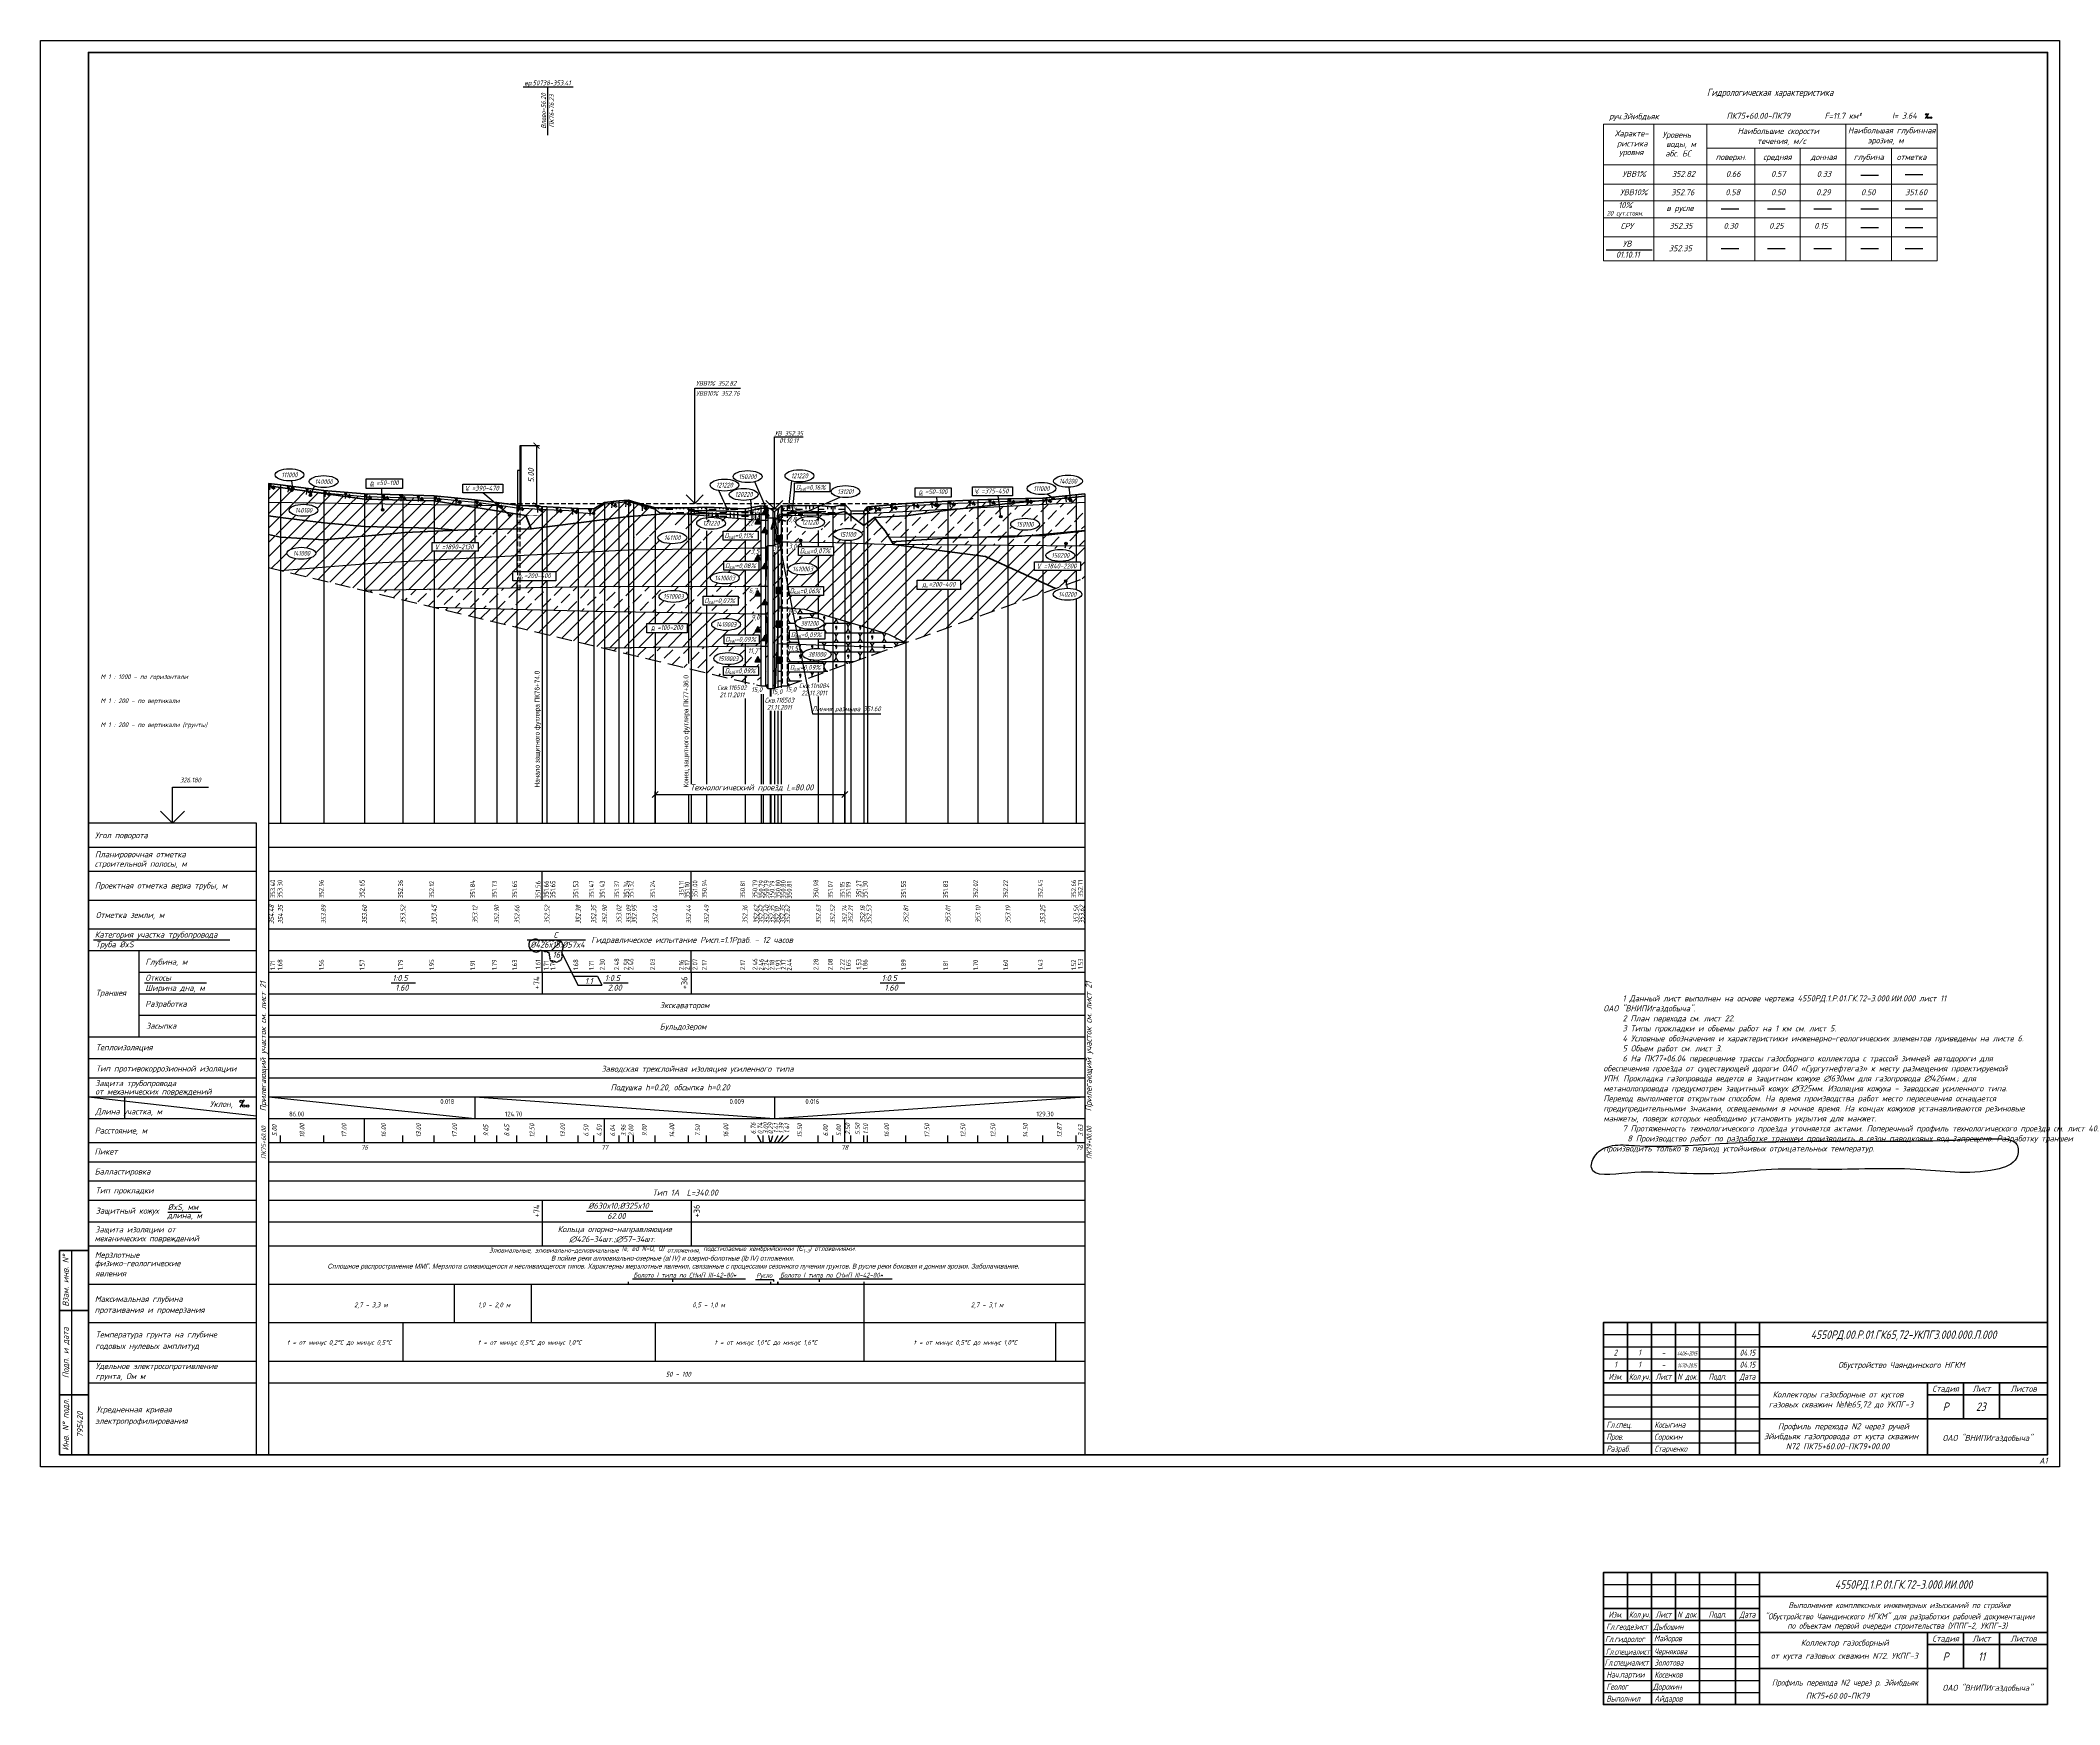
# Model space of a CAD drawing. Extents: x -5 to 836, y -80 to 613.
import ezdxf
from ezdxf.enums import TextEntityAlignment as Align

# ---------------------------------------------------------------- set-up
doc = ezdxf.new("R2010")
doc.units = 0
for name, pattern in [('IZ_HIDDEN', [3, 2, -1]), ('ИИ27003', [9.5, 6.5, -3]), ('ИИHidden', [3, 2, -1])]:
    doc.linetypes.add(name, pattern=pattern)
for name, color, linetype in [('Глубина траншеи', 7, 'Continuous'), ('изм.1', 232, 'Continuous'), ('ОМГ_текст', 1, 'Continuous'), ('Ординаты', 7, 'Continuous'), ('Отметки верха трубы', 7, 'Continuous'), ('Подвал', 7, 'Continuous'), ('Профиль', 7, 'Continuous'), ('ТХ-Л', 140, 'Continuous')]:
    doc.layers.add(name, color=color, linetype=linetype)
for name, color, linetype, lineweight in [('ИИ_ГЕОЛОГИЯ_025', 7, 'Continuous', 25), ('ИИ_ГЕОЛОГИЯ_050', 7, 'Continuous', 50), ('ИИ_ГЕОФИЗИКА_025', 7, 'Continuous', 25), ('ИИ_ГИДРОЛОГИЯ_025', 150, 'Continuous', 25), ('ИИ_ОФОРМЛЕНИЕ_025', 7, 'Continuous', 25), ('ИИ_ПРОФИЛЬ_025', 7, 'Continuous', 25), ('ИИ_ТЕКСТ_018', 7, 'Continuous', 18), ('ИИ_ТЕКСТ_025', 7, 'Continuous', 25)]:
    doc.layers.add(name, color=color, linetype=linetype, lineweight=lineweight)
doc.styles.add('1', font='simplex.shx', dxfattribs={"width": 0.8, "height": 2})
doc.styles.add('VNIPISIMPLEXCUR', font='simplex.shx', dxfattribs={"width": 0.8, "oblique": 15})
doc.linetypes.add('ИИ27001', pattern='A,2.5,[1,3dservice.shx,S=1.85,R=180.00002,X=0,Y=0],2.5,-1', length=6)
doc.linetypes.add('ИИ27002', pattern='A,2,-0.6,[1,3dservice.shx,S=0.6,R=30.000013,X=0.9,Y=0],-0.6,[1,3dservice.shx,S=0.6,R=-30.000013,X=0.3,Y=0],-0.6,[1,3dservice.shx,S=0.6,R=209.999975,X=-0.3,Y=0],-0.6,[1,3dservice.shx,S=0.6,R=150.000007,X=-0.9,Y=0],-0.6,2', length=7)
doc.linetypes.add('ИИ27005', pattern='A,2.5,[1,3dservice.shx,S=1.85,R=180.00002,X=0,Y=0],2.5,-2,[4,3dservice.shx,S=0.5,R=0,X=0,Y=0],-2', length=9)
doc.dimstyles.new('ИИ-1000-м-dm', dxfattribs={"dimtxt": 2.5, "dimasz": 2.5, "dimexe": 1.25, "dimexo": 0, "dimgap": 1, "dimtad": 1, "dimtoh": 1, "dimzin": 1, "dimdsep": 46, "dimtxsty": 'VNIPISIMPLEXCUR', "dimcen": 2.5, "dimaunit": 1, "dimazin": 0, "dimtfac": 1, "dimtmove": 0, "dimatfit": 3, "dimfxl": 1, "dimarcsym": 0})
doc.dimstyles.new('ИИ-1000-м-dm$0', dxfattribs={"dimtxt": 2.5, "dimasz": 2.5, "dimexe": 1.25, "dimexo": 0, "dimgap": 1, "dimtad": 1, "dimtoh": 1, "dimzin": 1, "dimdsep": 46, "dimtxsty": 'VNIPISIMPLEXCUR', "dimblk": 'OBLIQUE', "dimcen": 2.5, "dimaunit": 1, "dimazin": 0, "dimtfac": 1, "dimtmove": 1, "dimatfit": 2, "dimfxl": 1, "dimarcsym": 0})
pattern_1 = [(45, (66.596, 26.312), (-3, 3), [])]
pattern_2 = [(45, (69.596, 26.312), (-3, 3), [5, -2])]
pattern_3 = [(90, (66.596, 26.312), (-4.5, 4.5), [3, -6]), (90, (68.096, 26.312), (-4.5, 4.5), [3, -6]), (90, (69.596, 26.312), (-4.5, 4.5), [3, -6]), (0, (71.096, 26.312), (4.5, 4.5), [3, -6]), (0, (71.096, 27.812), (4.5, 4.5), [3, -6]), (0, (71.096, 29.312), (4.5, 4.5), [3, -6])]
pattern_4 = [(0, (66.596, 26.312), (0, 4), []), (90, (66.596, 27.912), (-5, 4), [0.8, -7.2]), (129.8056, (67.596, 26.312), (-10, 4e-10), [1.04137, -30.19963]), (129.8056, (72.596, 30.312), (-10, 4e-10), [1.04137, -30.19963]), (129.8056, (67.596, 34.312), (-10, 4e-10), [1.04137, -30.19963]), (129.8056, (72.596, 38.312), (-10, 4e-10), [1.04137, -30.19963]), (129.8056, (67.596, 42.312), (-10, 4e-10), [1.04137, -30.19963]), (129.8056, (72.596, 46.312), (-10, 4e-10), [1.04137, -30.19963]), (112.6199, (66.929, 27.112), (-10, 4e-09), [0.86667, -12.13333]), (112.6199, (71.929, 31.112), (-10, 4e-09), [0.86667, -12.13333]), (112.6199, (66.929, 35.112), (-10, 4e-09), [0.86667, -12.13333]), (67.3801, (66.596, 28.712), (-10, -4e-09), [0.86667, -12.13333]), (67.3801, (71.596, 32.712), (-10, -4e-09), [0.86667, -12.13333]), (67.3801, (66.596, 36.712), (-10, -4e-09), [0.86667, -12.13333]), (50.1944, (66.9295, 29.512), (-10, -4e-10), [1.04137, -30.19963]), (50.1944, (71.9295, 33.512), (-10, -4e-10), [1.04137, -30.19963]), (50.1944, (66.9295, 37.512), (-10, -4e-10), [1.04137, -30.19963]), (50.1944, (71.9295, 41.512), (-10, -4e-10), [1.04137, -30.19963]), (50.1944, (66.9295, 45.512), (-10, -4e-10), [1.04137, -30.19963]), (50.1944, (71.9295, 49.512), (-10, -4e-10), [1.04137, -30.19963]), (50.1944, (65.596, 26.312), (-10, -4e-10), [1.04137, -30.19963]), (50.1944, (60.596, 30.312), (-10, -4e-10), [1.04137, -30.19963]), (50.1944, (65.596, 34.312), (-10, -4e-10), [1.04137, -30.19963]), (50.1944, (60.596, 38.312), (-10, -4e-10), [1.04137, -30.19963]), (50.1944, (65.596, 42.312), (-10, -4e-10), [1.04137, -30.19963]), (50.1944, (60.596, 46.312), (-10, -4e-10), [1.04137, -30.19963]), (67.3801, (66.263, 27.112), (-10, -4e-09), [0.86667, -12.13333]), (67.3801, (61.263, 31.112), (-10, -4e-09), [0.86667, -12.13333]), (67.3801, (66.263, 35.112), (-10, -4e-09), [0.86667, -12.13333]), (112.6199, (66.596, 28.712), (-10, 4e-09), [0.86667, -12.13333]), (112.6199, (71.596, 32.712), (-10, 4e-09), [0.86667, -12.13333]), (112.6199, (66.596, 36.712), (-10, 4e-09), [0.86667, -12.13333]), (129.8056, (66.263, 29.512), (-10, 4e-10), [1.04137, -30.19963]), (129.8056, (61.263, 33.512), (-10, 4e-10), [1.04137, -30.19963]), (129.8056, (66.263, 37.512), (-10, 4e-10), [1.04137, -30.19963]), (129.8056, (61.263, 41.512), (-10, 4e-10), [1.04137, -30.19963]), (129.8056, (66.263, 45.512), (-10, 4e-10), [1.04137, -30.19963]), (129.8056, (61.263, 49.512), (-10, 4e-10), [1.04137, -30.19963]), (0, (71.3974, 27.612), (5, 4), [0.06569, -9.93431]), (0, (71.4417, 27.662), (5, 4), [0.07761, -9.92239]), (0, (71.4807, 27.712), (5, 4), [0.0933, -9.9067]), (0, (71.5198, 27.762), (5, 4), [0.10097, -9.89903]), (0, (71.554, 27.812), (5, 4), [0.10953, -9.89047]), (0, (71.584, 27.862), (5, 4), [0.114625, -9.885375]), (0, (71.6104, 27.912), (5, 4), [0.12328, -9.87672]), (0, (71.634, 27.962), (5, 4), [0.13186, -9.86814]), (0, (71.6577, 28.012), (5, 4), [0.13534, -9.86466]), (0, (71.6768, 28.062), (5, 4), [0.143415, -9.856585]), (0, (71.694, 28.112), (5, 4), [0.15266, -9.84734]), (0, (71.711, 28.162), (5, 4), [0.15663, -9.84337]), (0, (71.7268, 28.212), (5, 4), [0.16071, -9.83929]), (0, (71.7385, 28.262), (5, 4), [0.16421, -9.83579]), (0, (71.7492, 28.312), (5, 4), [0.16878, -9.83122]), (0, (71.464, 28.362), (5, 4), [0.46696, -9.53304]), (0, (71.3727, 28.412), (5, 4), [0.56915, -9.43085]), (0, (71.318, 28.462), (5, 4), [0.6334, -9.3666]), (0, (71.28, 28.512), (5, 4), [0.67868, -9.32132]), (0, (71.2535, 28.562), (5, 4), [0.71105, -9.28895]), (0, (71.2358, 28.612), (5, 4), [0.73255, -9.26745]), (0, (71.2255, 28.662), (5, 4), [0.7443, -9.2557]), (0, (71.222, 28.712), (5, 4), [0.7485, -9.2515]), (0, (71.2255, 28.762), (5, 4), [0.74179, -9.25821]), (0, (71.2358, 28.812), (5, 4), [0.72129, -9.27871]), (0, (71.2535, 28.862), (5, 4), [0.68575, -9.31425]), (0, (71.28, 28.912), (5, 4), [0.63266, -9.36734]), (0, (71.318, 28.962), (5, 4), [0.557005, -9.442995]), (0, (71.3727, 29.012), (5, 4), [0.4475, -9.5525]), (0, (71.464, 29.062), (5, 4), [0.26506, -9.73494])]

# ---------------------------------------------------------------- blocks, each defined once
blk = doc.blocks.new('ИИ14001')
at = {"color": 0, "linetype": 'Continuous'}
blk.add_lwpolyline([(0, 0), (1.79, 3)], dxfattribs=at)
for centre in [(0.35, 2.48), (1.47, 0.48), (3.08, 0.48)]:
    blk.add_circle(centre, 0.5, dxfattribs=at)
blk = doc.blocks.new('ИИ04016')
at = {"color": 0, "linetype": 'Continuous', "lineweight": 25}
blk.add_lwpolyline([(-70, 0), (-70, -263), (0, -263), (0, 0), (-70, 0)], close=True, dxfattribs=at)
for points in [[(-70, -10), (0, -10)], [(-70, -20), (0, -20)], [(-70, -32), (0, -32)], [(-70, -44), (0, -44)], [(-67.81, -48.55), (-11.16, -48.55)], [(-70, -53), (0, -53)], [(-70, -53), (-49, -53)], [(-49, -53), (-49, -62)], [(-49, -53), (-49, -89)], [(-49, -62), (0, -62)], [(-46.58, -66.46), (-20.75, -66.46)], [(-49, -71), (0, -71)], [(-49, -80), (0, -80)], [(-70, -89), (0, -89)], [(-70, -98), (0, -98)], [(-70, -106), (0, -106)], [(-70, -114), (0, -114)], [(-70, -114), (0, -121.88)], [(-70, -123), (0, -123)], [(-70, -133), (0, -133)], [(-70, -141), (0, -141)], [(-70, -149), (0, -149)], [(-70, -157), (0, -157)], [(-70, -166), (0, -166)], [(-36.98, -162.05), (-22.99, -162.05)], [(-70, -176), (0, -176)], [(-70, -192), (0, -192)], [(-70, -208), (0, -208)], [(-70, -224), (0, -224)], [(-70, -233), (0, -233)]]:
    blk.add_lwpolyline(points, dxfattribs=at)
at = {"color": 0, "linetype": 'Continuous', "lineweight": 25, "const_width": 0.365}
blk.add_lwpolyline([(-47.96, -230.54, 1), (-47.59, -230.54, 1)], format="xyb", close=True, dxfattribs=at)
at = {"color": 0, "linetype": 'Continuous', "lineweight": 25}
blk.add_blockref('ИИ14001', (-6.73, -118.27), dxfattribs=at)
at = {"color": 0, "linetype": 'Continuous', "lineweight": 25, "style": 'VNIPISIMPLEXCUR', "oblique": 15, "width": 0.8}
for s, p in [('Угол поворота', (-67.27, -6.25)), ('строительной полосы, м', (-67.37, -18.14)), ('Планировочная отметка', (-67.27, -14.2)), ('Проектная отметка верха трубы, м', (-67.32, -27.21)), ('Отметка земли, м', (-66.93, -39.48)), ('Категория участка трубопровода', (-67.32, -47.63)), ('Труба %%CxS', (-66.97, -51.71)), ('Глубина, м', (-46.25, -58.97)), ('Откосы', (-46.27, -65.61)), ('Траншея', (-66.96, -71.89)), ('Разработка', (-46.34, -76.48)), ('Ширина дна, м', (-46.32, -69.87)), ('Засыпка', (-45.96, -85.63)), ('Теплоизоляция', (-66.89, -94.58)), ('Тип противокоррозионной изоляции', (-66.9, -103.42)), ('Защита трубопровода', (-67.2, -109.5)), ('от механических повреждений', (-67.17, -113.01)), ('Уклон,', (-19.4, -118.19)), ('Длина участка, м', (-67.09, -121.31)), ('Расстояние, м', (-67.34, -129.25)), ('Пикет', (-67.44, -137.99)), ('Балластировка', (-67.38, -146.3)), ('Тип прокладки', (-67.03, -154.17)), ('%%CxS, мм', (-36.96, -161.07)), ('Защита изоляции от', (-67.18, -170.43)), ('Защитный кожух', (-66.96, -162.63)), ('длина, м', (-37.2, -164.57)), ('механических повреждений', (-67.42, -174.14)), ('физико-геологические', (-67.34, -184.5)), ('Мерзлотные', (-67.34, -181.03)), ('явления', (-67.07, -188.74)), ('протаивания и промерзания', (-67.4, -203.93)), ('Максимальная глубина', (-67.33, -199.37)), ('годовых нулевых амплитуд', (-67.11, -218.96)), ('Температура грунта на глубине', (-67.01, -214.18)), ('Удельное электросопротивление', (-67, -227.33)), ('грунта, Ом м', (-67, -231.53)), ('Усредненная кривая', (-66.76, -245.4)), ('электропрофилирования', (-67.16, -250.15))]:
    blk.add_text(s, height=2.5, dxfattribs=at).set_placement(p)
blk = doc.blocks.new('ИИ16001')
at = {"linetype": 'Continuous', "lineweight": 25}
h = blk.add_hatch(color=0, dxfattribs=at)
edge = h.paths.add_edge_path()
edge.add_arc((0, 0), 0.5, 0, 360)
at = {"color": 0, "linetype": 'Continuous', "lineweight": 25}
blk.add_circle((0, 0), 0.5, dxfattribs=at)
blk = doc.blocks.new('ИИ25004')
at = {"linetype": 'Continuous', "lineweight": 25}
blk.add_hatch(color=0, dxfattribs=at).paths.add_polyline_path([(-2.5, 0), (0, 0), (-1.25, 2.17)])
at = {"color": 0, "linetype": 'Continuous', "lineweight": 25}
blk.add_lwpolyline([(-2.5, 0), (0, 0), (-1.25, 2.17)], close=True, dxfattribs=at)
blk = doc.blocks.new('ИИ25005')
at = {"linetype": 'Continuous', "lineweight": 25}
blk.add_hatch(color=0, dxfattribs=at).paths.add_polyline_path([(0, 0), (0, 2.5), (-2.5, 2.5), (-2.5, 0)])
at = {"color": 0, "linetype": 'Continuous', "lineweight": 25}
blk.add_lwpolyline([(0, 0), (0, 2.5), (-2.5, 2.5), (-2.5, 0)], close=True, dxfattribs=at)
blk = doc.blocks.new('ИИ25010')
at = {"color": 0, "linetype": 'Continuous', "lineweight": 25}
for points in [[(0, 0), (3, 0), (0.5, -1), (2.5, -1), (1, -2), (2, -2), (1.5, -3), (1.5, -5)], [(4.9, -1.2), (2.8, -3.4)], [(5.5, -2.1), (3.7, -3.9)], [(6, -3), (4.6, -4.4)]]:
    blk.add_lwpolyline(points, dxfattribs=at)
blk = doc.blocks.new('Промилле')
at = {"color": 0, "linetype": 'Continuous', "lineweight": -2}
blk.add_lwpolyline([(0, 0), (1.8, 3)], dxfattribs=at)
for centre in [(0.4, 2.5), (1.5, 0.5), (3.1, 0.5)]:
    blk.add_circle(centre, 0.5, dxfattribs=at)
blk = doc.blocks.new('ИИ25020')
at = {"color": 0, "linetype": 'Continuous', "lineweight": 25}
blk.add_ellipse((0, 0), major_axis=(-6, 0), ratio=0.416667, dxfattribs=at)
at = {"color": 0, "linetype": 'Continuous', "style": 'VNIPISIMPLEXCUR', "oblique": 15, "width": 0.75}
blk.add_attdef('INDEX', text='', height=2, dxfattribs=at).set_placement((0, 0), align=Align.MIDDLE_CENTER)
blk = doc.blocks.new('ИИ03А1Г')
at = {"color": 0, "linetype": 'Continuous', "lineweight": 25}
blk.add_lwpolyline([(0, 0), (0, 594), (841, 594), (841, 0)], close=True, dxfattribs=at)
at = {"color": 0, "linetype": 'Continuous', "lineweight": 50}
blk.add_lwpolyline([(20, 5), (20, 589), (836, 589), (836, 5)], close=True, dxfattribs=at)
at = {"color": 0, "linetype": 'Continuous', "style": 'VNIPISIMPLEXCUR', "oblique": 15, "width": 0.8, "flags": 8}
blk.add_attdef('FORMAT', text='', height=2.5, dxfattribs=at).set_placement((836, 1.25), align=Align.RIGHT)
blk = doc.blocks.new('ИИ02001')
at = {"color": 0, "linetype": 'Continuous', "lineweight": 50, "flags": 128}
for points in [[(0, 85), (-12, 85), (-12, 0), (0, 0)], [(-12, 60), (0, 60)], [(-12, 25), (0, 25)]]:
    blk.add_lwpolyline(points, dxfattribs=at)
at = {"color": 0, "linetype": 'Continuous', "lineweight": 25, "flags": 128}
blk.add_lwpolyline([(-7, 85), (-7, 0)], dxfattribs=at)
at = {"color": 0, "lineweight": 25, "style": 'VNIPISIMPLEXCUR', "oblique": 15, "width": 0.8}
for s, p in [('Взам. инв. N%%D', (-8.25, 72.5)), ('Подп. и дата', (-8.25, 42.5)), ('Инв. N%%d подл.', (-8.25, 12.5))]:
    blk.add_text(s, height=2.5, rotation=90, dxfattribs=at).set_placement(p, align=Align.CENTER)
at = {"color": 0, "lineweight": 25, "style": 'VNIPISIMPLEXCUR', "oblique": 15, "width": 0.8, "flags": 8}
for tag, p in [('А22', (-2.25, 72.5)), ('А20', (-2.25, 12.5))]:
    blk.add_attdef(tag, text='', height=2.5, rotation=90, dxfattribs=at).set_placement(p, align=Align.CENTER)
blk = doc.blocks.new('ИИ01001')
at = {"color": 0, "linetype": 'Continuous', "lineweight": 50, "flags": 128}
blk.add_lwpolyline([(0, 0), (-185, 0), (-185, 55), (0, 55)], close=True, dxfattribs=at)
for points in [[(-175, 35), (-175, 55)], [(-165, 0), (-165, 55)], [(-155, 35), (-155, 55)], [(-145, 0), (-145, 55)], [(-130, 0), (-130, 55)], [(-120, 0), (-120, 55)], [(-120, 45), (0, 45)], [(-185, 40), (-120, 40)], [(-185, 35), (-120, 35)], [(-120, 30), (0, 30)], [(-50, 0), (-50, 30)], [(-35, 15), (-35, 30)], [(-20, 15), (-20, 30)], [(-50, 25), (0, 25)], [(-120, 15), (0, 15)]]:
    blk.add_lwpolyline(points, dxfattribs=at)
at = {"color": 0, "linetype": 'Continuous', "lineweight": 25, "flags": 128}
for points in [[(-185, 50), (-120, 50)], [(-185, 45), (-120, 45)], [(-185, 30), (-120, 30)], [(-185, 25), (-120, 25)], [(-185, 20), (-120, 20)], [(-185, 15), (-120, 15)], [(-185, 10), (-120, 10)], [(-185, 5), (-120, 5)]]:
    blk.add_lwpolyline(points, dxfattribs=at)
at = {"color": 0, "lineweight": 25, "style": 'VNIPISIMPLEXCUR', "oblique": 15}
for s, width, p in [('Изм.', 0.7, (-180, 36.25)), ('Кол.уч.', 0.7, (-170, 36.25)), ('Лист', 0.7, (-160, 36.25)), ('N док.', 0.7, (-150, 36.25)), ('Подп.', 0.7, (-137.5, 36.25)), ('Дата', 0.7, (-125, 36.25)), ('Стадия', 0.8, (-42.5, 26.25)), ('Лист', 0.8, (-27.5, 26.25)), ('Листов', 0.8, (-10, 26.25)), ('ОАО "ВНИПИгаздобыча"', 0.8, (-25, 5.75))]:
    blk.add_text(s, height=2.5, dxfattribs=dict(at, width=width)).set_placement(p, align=Align.CENTER)
at = {"color": 0, "lineweight": 25, "style": 'VNIPISIMPLEXCUR', "oblique": 15, "flags": 8}
for tag, width, p in [('А14_3', 0.7, (-180, 51.25)), ('А16_3', 0.7, (-160, 51.25)), ('А18_3', 0.7, (-137.5, 51.25)), ('А19_3', 0.5, (-125, 51.25)), ('А14_2', 0.7, (-180, 46.25)), ('А14_1', 0.7, (-180, 41.25)), ('А16_2', 0.7, (-160, 46.25)), ('А16_1', 0.7, (-160, 41.25)), ('А18_2', 0.7, (-137.5, 46.25)), ('А18_1', 0.7, (-137.5, 41.25)), ('А19_2', 0.5, (-125, 46.25)), ('А19_1', 0.5, (-125, 41.25)), ('А2_1', 0.8, (-60, 41.25)), ('А2_3', 0.8, (-60, 31.25)), ('А2_2', 0.8, (-60, 36.25)), ('А3_1', 0.8, (-85, 26.25)), ('А3_3', 0.8, (-85, 16.25)), ('А3_2', 0.8, (-85, 21.25)), ('А4_2', 0.8, (-85, 6.25)), ('А4_1', 0.8, (-85, 11.25)), ('А4_3', 0.8, (-85, 1.25))]:
    blk.add_attdef(tag, text='', height=2.5, dxfattribs=dict(at, width=width)).set_placement(p, align=Align.CENTER)
at = {"color": 0, "lineweight": 35, "style": 'VNIPISIMPLEXCUR', "oblique": 15, "width": 0.8, "flags": 8}
for tag, p in [('А1', (-60, 48.25)), ('А6', (-42.5, 18.25)), ('А7', (-27.5, 18.25)), ('А8', (-10, 18.25))]:
    blk.add_attdef(tag, text='', height=3.5, dxfattribs=at).set_placement(p, align=Align.CENTER)
at = {"color": 0, "lineweight": 25, "style": 'VNIPISIMPLEXCUR', "oblique": 15, "width": 0.7, "flags": 8}
for tag, p in [('А10_7', (-183.75, 31.25)), ('А11_7', (-163.75, 31.25)), ('А10_6', (-183.75, 26.25)), ('А11_6', (-163.75, 26.25)), ('А10_5', (-183.75, 21.25)), ('А10_4', (-183.75, 16.25)), ('А11_5', (-163.75, 21.25)), ('А11_4', (-163.75, 16.25)), ('А10_3', (-183.75, 11.25)), ('А10_2', (-183.75, 6.25)), ('А11_3', (-163.75, 11.25)), ('А11_2', (-163.75, 6.25)), ('А10_1', (-183.75, 1.25)), ('А11_1', (-163.75, 1.25))]:
    blk.add_attdef(tag, p, '', height=2.5, dxfattribs=at)
blk = doc.blocks.new('_Oblique')
at = {"color": 0, "linetype": 'ByBlock', "lineweight": -2}
blk.add_line((-0.5, -0.5), (0.5, 0.5), dxfattribs=at)
blk = doc.blocks.new('*D13')
at = {"layer": 'Defpoints', "color": 0, "lineweight": 40, "transparency": 16777216}
for p in [(330.14, 298.87), (251.14, 286.98), (330.14, 286.98)]:
    blk.add_point(p, dxfattribs=at)
at = {"layer": 'ТХ-Л', "color": 0, "lineweight": -2, "transparency": 16777216}
for p, q in [((251.14, 286.98), (251.14, 300.12)), ((251.14, 298.87), (330.14, 298.87)), ((330.14, 286.98), (330.14, 300.12))]:
    blk.add_line(p, q, dxfattribs=at)
at = {"layer": 'ТХ-Л', "color": 0, "lineweight": -2, "transparency": 16777216, "xscale": 2.5, "yscale": 2.5, "zscale": 2.5, "rotation": 180}
blk.add_blockref('_Oblique', (251.14, 298.87), dxfattribs=at)
at = {"layer": 'ТХ-Л', "color": 0, "lineweight": -2, "transparency": 16777216, "xscale": 2.5, "yscale": 2.5, "zscale": 2.5}
blk.add_blockref('_Oblique', (330.14, 298.87), dxfattribs=at)
at = {"layer": 'ТХ-Л', "color": 0, "transparency": 16777216, "insert": (290.64, 301.54), "char_height": 2.5, "attachment_point": 5, "style": 'VNIPISIMPLEXCUR'}
blk.add_mtext(' Технологический проезд L=80.00', dxfattribs=at)
blk = doc.blocks.new('_ArchTick')
at = {"color": 0, "linetype": 'ByBlock', "const_width": 0.15}
blk.add_lwpolyline([(-0.5, -0.5), (0.5, 0.5)], dxfattribs=at)
blk = doc.blocks.new('*D14')
at = {"layer": 'Defpoints', "color": 0, "transparency": 16777216}
for p in [(194.94, 444.23), (195.34, 419.29), (201.76, 419.29)]:
    blk.add_point(p, dxfattribs=at)
at = {"layer": 'ТХ-Л', "color": 0, "lineweight": -2, "transparency": 16777216}
for p, q in [((194.94, 444.23), (203.01, 444.23)), ((201.76, 444.23), (201.76, 419.29)), ((195.34, 419.29), (203.01, 419.29))]:
    blk.add_line(p, q, dxfattribs=at)
at = {"layer": 'ТХ-Л', "color": 0, "lineweight": -2, "transparency": 16777216, "xscale": 2.5, "yscale": 2.5, "zscale": 2.5}
for p, rotation in [((201.76, 444.23), 90), ((201.76, 419.29), 270)]:
    blk.add_blockref('_ArchTick', p, dxfattribs=dict(at, rotation=rotation))
at = {"layer": 'ТХ-Л', "color": 0, "transparency": 16777216, "insert": (199.51, 431.76), "char_height": 2.5, "attachment_point": 5, "rotation": 90, "style": 'VNIPISIMPLEXCUR'}
blk.add_mtext('5.00', dxfattribs=at)

msp = doc.modelspace()

# ---------------------------------------------------------------- hatches: boundary and pattern name
at = {"layer": 'ИИ_ГЕОЛОГИЯ_025'}
h = msp.add_hatch(dxfattribs=at)
h.set_pattern_fill('ИИ_СУГЛИНОК', color=256, pattern_type=2)
h.set_pattern_definition(pattern_1)
h.paths.add_polyline_path([(95.142, 426.78), (91.009, 427.355), (90.975, 427.304), (90.479, 427.367), (90.575, 427.415), (90.142, 427.475), (90.142, 420.669), (95.142, 420.598)])
h.paths.add_polyline_path([(95.142, 420.598), (90.142, 420.669), (90.142, 414.975), (95.142, 414.325)])
h.paths.add_polyline_path([(95.142, 414.325), (90.142, 414.975), (90.142, 408.718), (95.142, 408.264)])
h.paths.add_polyline_path([(95.142, 408.264), (90.142, 408.718), (90.142, 407.365), (95.142, 406.884)])
h.paths.add_polyline_path([(95.142, 406.118), (90.142, 407.135), (90.142, 393.475), (95.142, 392.273)])
h = msp.add_hatch(dxfattribs=at)
h.set_pattern_fill('ИИ_СУГЛИНОК', color=256, pattern_type=2)
h.set_pattern_definition(pattern_1)
h.paths.add_polyline_path([(113.142, 424.279), (108.288, 424.953), (107.837, 423.934, -0.2968991), (108.135, 423.477, -1), (107.135, 423.477, -0.54214), (107.837, 423.934), (108.288, 424.953), (100.437, 426.044, -0.3039516), (99.886, 426.121), (95.142, 426.78), (95.142, 420.598), (113.142, 420.344)])
h.paths.add_polyline_path([(113.142, 424.279), (113.142, 420.344), (130.142, 420.104), (130.142, 421.916)])
h.paths.add_polyline_path([(137.501, 421.723), (130.142, 421.916), (130.142, 420.104), (137.565, 420)])
h.paths.add_polyline_path([(137.458, 422.892), (130.142, 423.075), (130.142, 421.916), (137.501, 421.723)])
h.paths.add_polyline_path([(130.142, 423.075), (123.662, 423.628), (122.832, 422.932), (130.142, 421.916)], flags=17)
h.paths.add_polyline_path([(146.142, 421.497), (137.501, 421.723), (137.565, 420), (146.142, 419.879)])
h.paths.add_polyline_path([(145.521, 422.626), (145.021, 422.638), (138.298, 422.836), (138.02, 422.314), (138.005, 421.71), (145.243, 421.521), (145.258, 422.132)])
h.paths.add_polyline_path([(159.142, 421.157), (146.142, 421.497), (146.142, 419.879), (159.142, 419.695)])
h.paths.add_polyline_path([(152.497, 421.951), (152.759, 422.444), (152.259, 422.457), (152.341, 422.508), (146.672, 422.661), (146.142, 422.157), (146.142, 421.497), (152.481, 421.331)])
h.paths.add_polyline_path([(168.379, 421.429), (159.508, 422.29), (159.407, 422.237), (159.903, 422.181), (159.599, 421.712), (159.529, 421.096), (168.126, 419.744), (168.238, 420.732), (168.543, 421.201), (168.046, 421.257)])
h.paths.add_polyline_path([(159.142, 421.157), (159.142, 419.695), (169.35, 419.551)])
h = msp.add_hatch(dxfattribs=at)
h.set_pattern_fill('ИИ_СУГЛИНОК', color=256, pattern_type=2)
h.set_pattern_definition(pattern_1)
h.paths.add_polyline_path([(113.142, 420.344), (95.142, 420.598), (95.142, 414.325), (113.142, 412.025)])
edge = h.paths.add_edge_path(flags=16)
edge.add_ellipse((104.71, 417.281), major_axis=(-6, 0), ratio=0.4166667, start_angle=47.551628, end_angle=398.843645, ccw=False)
edge.add_line((100.661, 415.436), (100.037, 415.436))
edge.add_line((100.037, 415.436), (100.037, 415.713))
h.paths.add_polyline_path([(113.142, 412.025), (95.142, 414.325), (95.142, 408.264), (106.442, 407.239), (113.142, 407.077)])
h = msp.add_hatch(dxfattribs=at)
h.set_pattern_fill('ИИ_СУГЛИНОК', color=256, pattern_type=2)
h.set_pattern_definition(pattern_1)
h.paths.add_polyline_path([(219.142, 416.296), (218.269, 417.022), (206.142, 417.675), (206.142, 410.373), (219.142, 412.042)])
h.paths.add_polyline_path([(219.142, 412.042), (206.142, 410.373), (206.142, 407.902), (213.127, 408.087), (219.142, 407.912)])
h.paths.add_polyline_path([(219.142, 407.912), (213.127, 408.087), (206.142, 407.902), (206.142, 406.73), (219.142, 406.578)])
h.paths.add_polyline_path([(206.142, 407.902), (193.642, 407.572), (193.642, 406.685), (204.331, 406.752), (206.142, 406.73)])
h.paths.add_polyline_path([(225.642, 407.723), (219.142, 407.912), (219.142, 406.578), (225.642, 406.502)])
h.paths.add_polyline_path([(225.642, 412.876), (219.142, 412.042), (219.142, 407.912), (225.642, 407.723)])
h.paths.add_polyline_path([(225.642, 416.429), (225.194, 415.947), (219.142, 416.296), (219.142, 412.042), (225.642, 412.876)])
h.paths.add_polyline_path([(230.142, 419.995), (226.939, 417.825), (225.642, 416.429), (225.642, 412.876), (230.142, 413.453)])
h.paths.add_polyline_path([(230.142, 413.453), (225.642, 412.876), (225.642, 407.723), (230.142, 407.593)])
h.paths.add_polyline_path([(230.142, 407.593), (225.642, 407.723), (225.642, 406.502), (228.163, 406.473), (230.142, 406.446)])
h.paths.add_polyline_path([(236.182, 407.417), (230.142, 407.593), (230.142, 406.446), (236.182, 406.365)])
h.paths.add_polyline_path([(236.182, 414.229), (230.142, 413.453), (230.142, 407.593), (236.182, 407.417)])
h.paths.add_polyline_path([(236.182, 420.57), (230.142, 419.995), (230.142, 413.453), (236.182, 414.229)])
h.paths.add_polyline_path([(240.142, 420.996), (236.182, 420.57), (236.182, 414.229), (238.992, 414.589), (240.142, 414.681)])
h.paths.add_polyline_path([(240.142, 414.681), (238.992, 414.589), (236.182, 414.229), (236.182, 407.417), (238.84, 407.34), (240.142, 407.229)])
h.paths.add_polyline_path([(240.142, 407.229), (238.84, 407.34), (236.182, 407.417), (236.182, 406.365), (240.142, 406.312)])
h.paths.add_polyline_path([(242.142, 414.841), (240.142, 414.681), (240.142, 407.229), (242.142, 407.06)])
h.paths.add_polyline_path([(242.142, 420.315), (240.142, 420.996), (240.142, 414.681), (242.142, 414.841)])
h.paths.add_polyline_path([(251.142, 417.738), (242.269, 420.272), (242.142, 420.315), (242.142, 414.841), (251.142, 415.56)])
h.paths.add_polyline_path([(251.142, 415.56), (242.142, 414.841), (242.142, 407.06), (251.142, 406.295)])
h = msp.add_hatch(dxfattribs=at)
h.set_pattern_fill('ИИ_СУПЕСЬ', color=256, pattern_type=2)
h.set_pattern_definition(pattern_2)
edge = h.paths.add_edge_path(flags=16)
edge.add_ellipse((315.771, 410.921), major_axis=(-6, 0), ratio=0.4166667, start_angle=0, end_angle=360)
h.paths.add_polyline_path([(312.271, 404.802, -1), (311.271, 404.802, -1)], flags=16)
h.paths.add_polyline_path([(395.669, 414.666, -1), (394.669, 414.666, -1)], flags=16)
edge = h.paths.add_edge_path(flags=16)
edge.add_ellipse((405.263, 411.478), major_axis=(-6, 0), ratio=0.4166667, start_angle=0, end_angle=360)
h.paths.add_polyline_path([(422.838, 403.457, -1), (421.838, 403.457, -1)], flags=16)
h.paths.add_polyline_path([(400.843, 410.112), (409.415, 409.844), (410.219, 412.844), (401.647, 413.112)], flags=8)
h.paths.add_polyline_path([(311.351, 409.555), (319.922, 409.287), (320.726, 412.287), (312.155, 412.555)], flags=8)
h.paths.add_polyline_path([(305.564, 414.017), (310.107, 413.698), (311.064, 417.27), (306.521, 417.589)], flags=9)
h.paths.add_polyline_path([(305.529, 411.757), (310.071, 411.438), (311.028, 415.009), (306.486, 415.328)], flags=9)
h.paths.add_polyline_path([(430.142, 420.675), (338.142, 415.975), (333.622, 415.987), (320.277, 415.361), (306.14, 415.18), (306.14, 404.18), (326.253, 403.835), (350.503, 403.066), (430.142, 402.334)])
h.paths.add_polyline_path([(331.671, 409.702), (332.043, 409.69), (332.413, 409.668), (332.779, 409.637), (333.139, 409.597), (333.492, 409.547), (333.838, 409.488), (334.174, 409.42), (334.499, 409.344), (334.812, 409.259), (335.112, 409.166), (335.397, 409.066), (335.667, 408.959), (335.92, 408.845), (336.156, 408.724), (336.374, 408.598), (336.572, 408.466), (336.75, 408.329), (336.908, 408.188), (337.044, 408.044), (337.158, 407.896), (337.25, 407.745), (337.319, 407.592), (337.365, 407.438), (337.389, 407.283), (337.389, 407.127), (337.365, 406.972), (337.319, 406.818), (337.25, 406.665), (337.158, 406.514), (337.044, 406.366), (336.908, 406.221), (336.75, 406.08), (336.572, 405.944), (336.374, 405.812), (336.156, 405.686), (335.92, 405.565), (335.667, 405.451), (335.397, 405.344), (335.112, 405.243), (334.812, 405.151), (334.499, 405.066), (334.174, 404.99), (333.838, 404.922), (333.492, 404.863), (333.139, 404.813), (332.779, 404.773), (332.413, 404.741), (332.043, 404.72), (331.671, 404.708), (331.298, 404.705), (330.925, 404.712), (330.554, 404.729), (330.187, 404.756), (329.824, 404.792), (329.467, 404.837), (329.117, 404.892), (328.776, 404.955), (328.446, 405.027), (328.126, 405.108), (327.82, 405.196), (327.527, 405.293), (327.249, 405.396), (326.987, 405.507), (326.742, 405.625), (326.516, 405.748), (326.308, 405.877), (326.119, 406.011), (325.952, 406.15), (325.805, 406.293), (325.679, 406.44), (325.576, 406.589), (325.496, 406.741), (325.438, 406.895), (325.403, 407.049), (325.392, 407.205), (325.403, 407.36), (325.438, 407.515), (325.496, 407.669), (325.576, 407.821), (325.679, 407.97), (325.805, 408.117), (325.952, 408.259), (326.119, 408.398), (326.308, 408.533), (326.516, 408.662), (326.742, 408.785), (326.987, 408.903), (327.249, 409.013), (327.527, 409.117), (327.82, 409.214), (328.126, 409.302), (328.446, 409.383), (328.776, 409.455), (329.117, 409.518), (329.467, 409.573), (329.824, 409.618), (330.187, 409.654), (330.554, 409.68), (330.925, 409.697), (331.298, 409.705)])
h.paths.add_polyline_path([(327.283, 409.026), (327.527, 409.117), (327.82, 409.214), (328.126, 409.302), (328.446, 409.383), (328.776, 409.455), (329.117, 409.518), (329.467, 409.573), (329.824, 409.618), (330.187, 409.654), (330.554, 409.68), (330.925, 409.697), (331.298, 409.705), (331.671, 409.702), (332.043, 409.69), (332.413, 409.668), (332.779, 409.637), (333.139, 409.597), (333.492, 409.547), (333.838, 409.488), (334.174, 409.42), (334.499, 409.344), (334.812, 409.259), (335.112, 409.166), (335.397, 409.066), (335.626, 408.975), (336.363, 411.726), (328.078, 411.994)])
h.paths.add_polyline_path([(326.823, 408.824), (326.987, 408.903), (327.249, 409.013), (327.527, 409.117), (327.82, 409.214), (328.126, 409.302), (328.446, 409.383), (328.776, 409.455), (329.117, 409.518), (329.467, 409.573), (329.824, 409.618), (330.187, 409.654), (330.554, 409.68), (330.925, 409.697), (331.298, 409.705), (331.671, 409.702), (332.043, 409.69), (332.413, 409.668), (332.779, 409.637), (333.139, 409.597), (333.492, 409.547), (333.838, 409.488), (334.174, 409.42), (334.499, 409.344), (334.812, 409.259), (335.112, 409.166), (335.397, 409.066), (335.667, 408.959), (335.92, 408.845), (336.121, 408.743), (336.189, 408.774), (336.54, 408.971), (336.842, 409.181), (337.094, 409.403), (337.292, 409.634), (337.435, 409.872), (337.522, 410.115), (337.551, 410.36), (337.522, 410.605), (337.435, 410.848), (337.292, 411.086), (337.094, 411.317), (336.842, 411.538), (336.54, 411.749), (336.189, 411.946), (335.793, 412.128), (335.357, 412.292), (334.884, 412.439), (334.379, 412.565), (333.847, 412.67), (333.292, 412.752), (332.721, 412.812), (332.139, 412.848), (331.551, 412.86), (330.963, 412.848), (330.38, 412.812), (329.809, 412.752), (329.255, 412.67), (328.722, 412.565), (328.217, 412.439), (327.744, 412.292), (327.308, 412.128), (326.913, 411.946), (326.562, 411.749), (326.259, 411.538), (326.007, 411.317), (325.809, 411.086), (325.666, 410.848), (325.58, 410.605), (325.551, 410.36), (325.58, 410.115), (325.666, 409.872), (325.809, 409.634), (326.007, 409.403), (326.259, 409.181), (326.562, 408.971)])
h = msp.add_hatch(dxfattribs=at)
h.set_pattern_fill('ИИ_СУГЛИНОК', color=256, pattern_type=2)
h.set_pattern_definition(pattern_1)
h.paths.add_polyline_path([(382.519, 420.456), (382.019, 420.442), (382.023, 420.445), (374.223, 420.164), (374.217, 420.15), (373.717, 420.136), (373.731, 420.146), (373.142, 420.125), (373.142, 417.763), (379.993, 418.113), (385.642, 418.735), (385.642, 420.575), (382.522, 420.463)])
h.paths.add_polyline_path([(390.621, 420.259), (390.855, 420.763), (385.642, 420.575), (385.642, 418.735), (386.011, 418.776), (390.649, 419.27)])
h = msp.add_hatch(dxfattribs=at)
h.set_pattern_fill('ИИ_СУГЛИНОК', color=256, pattern_type=2)
h.set_pattern_definition(pattern_1)
h.paths.add_polyline_path([(398.142, 420.069), (398.142, 419.04), (412.642, 419.781), (412.642, 421.325)])
h.paths.add_polyline_path([(426.512, 422.792), (412.642, 421.325), (412.642, 419.781), (426.512, 420.49)])
h.paths.add_polyline_path([(423.763, 421.288, -1), (424.763, 421.288, -1)], flags=16)
h = msp.add_hatch(dxfattribs=at)
h.set_pattern_fill('ИИ_СУГЛИНОК', color=256, pattern_type=2)
h.set_pattern_definition(pattern_1)
h.paths.add_polyline_path([(430.142, 423.175), (426.512, 422.792), (426.512, 420.49), (430.142, 420.675)])
h = msp.add_hatch(dxfattribs=at)
h.set_pattern_fill('ИИ_СУГЛИНОК', color=256, pattern_type=2)
h.set_pattern_definition(pattern_1)
h.paths.add_polyline_path([(130.142, 420.104), (113.142, 420.344), (113.142, 412.025), (130.142, 410.575)])
h.paths.add_polyline_path([(130.142, 410.575), (113.142, 412.025), (113.142, 407.077), (130.142, 406.665)])
h.paths.add_polyline_path([(113.142, 407.077), (113.142, 405.567), (119.87, 405.621), (130.142, 406.544), (130.142, 406.665)])
h.paths.add_polyline_path([(130.142, 405.703), (119.87, 405.621), (113.142, 405.017), (113.142, 393.712), (130.142, 395.072)])
h.paths.add_polyline_path([(146.142, 406.046), (135.842, 405.748), (130.142, 405.703), (130.142, 395.072), (134.973, 395.458), (146.142, 396.023)])
h.paths.add_polyline_path([(146.142, 407.002), (131.284, 406.638), (131.209, 406.64), (130.142, 406.544), (130.142, 405.703), (135.842, 405.748), (146.142, 406.046)])
h.paths.add_polyline_path([(146.142, 407.981), (131.209, 406.64), (131.284, 406.638), (146.142, 407.002)])
h.paths.add_polyline_path([(146.142, 410.175), (130.142, 410.575), (130.142, 406.665), (131.209, 406.64), (146.142, 407.981)])
h.paths.add_polyline_path([(146.142, 419.879), (137.565, 420), (137.64, 417.974, -0.4251046), (138.158, 417.474, -1), (137.158, 417.474, -0.4034058), (137.64, 417.974), (137.565, 420), (130.142, 420.104), (130.142, 410.575), (146.142, 410.175)])
h = msp.add_hatch(dxfattribs=at)
h.set_pattern_fill('ИИ_СУГЛИНОК', color=256, pattern_type=2)
h.set_pattern_definition(pattern_1)
h.paths.add_polyline_path([(159.142, 419.695), (146.142, 419.879), (146.142, 410.175), (159.142, 409.825)])
h.paths.add_polyline_path([(159.142, 409.825), (146.142, 410.175), (146.142, 407.981), (146.87, 408.046), (159.142, 408.58)])
h.paths.add_polyline_path([(159.142, 408.58), (146.87, 408.046), (146.142, 407.981), (146.142, 407.002), (155.682, 407.235), (159.142, 407.251)])
h.paths.add_polyline_path([(158.293, 403.82), (159.142, 403.82), (159.142, 406.421), (146.142, 406.046), (146.142, 396.023), (159.142, 396.68), (159.142, 400.215), (158.293, 400.215)])
h = msp.add_hatch(dxfattribs=at)
h.set_pattern_fill('ИИ_СУГЛИНОК', color=256, pattern_type=2)
h.set_pattern_definition(pattern_1)
h.paths.add_polyline_path([(176.142, 418.483), (169.35, 419.551), (159.142, 419.695), (159.142, 409.825), (168.007, 408.965), (175.44, 409.288), (176.142, 409.295)])
h.paths.add_polyline_path([(185.192, 417.059), (176.142, 418.483), (176.142, 409.295), (185.192, 409.388)])
h.paths.add_polyline_path([(185.192, 409.388), (176.142, 409.295), (176.142, 407.328), (185.192, 407.368)])
h.paths.add_polyline_path([(193.642, 415.729), (190.631, 416.203), (190.625, 415.68, -0.4112617), (191.12, 415.18, -1), (190.12, 415.18, -0.4171716), (190.625, 415.68), (190.631, 416.203), (185.192, 417.059), (185.192, 409.388), (193.642, 409.474)])
h.paths.add_polyline_path([(193.642, 409.474), (185.192, 409.388), (185.192, 407.368), (186.076, 407.372), (193.642, 407.572)])
h.paths.add_polyline_path([(206.142, 410.373), (199.613, 409.535), (193.642, 409.474), (193.642, 407.572), (206.142, 407.902)])
h.paths.add_polyline_path([(197.351, 415.146), (193.642, 415.729), (193.642, 409.474), (199.613, 409.535)])
h.paths.add_polyline_path([(206.142, 417.675), (194.532, 418.325), (194.527, 418.318), (194.028, 418.343), (194.045, 418.353), (193.642, 418.375), (193.642, 415.729), (197.351, 415.146), (199.613, 409.535), (206.142, 410.373)])
h.paths.add_polyline_path([(190.657, 418.799), (187.128, 419.3), (185.192, 419.328), (185.192, 417.059), (190.631, 416.203)])
h.paths.add_polyline_path([(185.192, 419.328), (176.142, 419.455), (176.142, 418.483), (185.192, 417.059)])
h = msp.add_hatch(dxfattribs=at)
h.set_pattern_fill('ИИ_ТОРФ', color=256, pattern_type=2)
h.set_pattern_definition(pattern_3)
h.paths.add_polyline_path([(265.142, 418.275), (251.142, 418.275), (251.142, 417.738), (252.99, 416.41), (262.442, 415.813), (265.142, 415.843)])
h = msp.add_hatch(dxfattribs=at)
h.set_pattern_fill('ИИ_СУГЛИНОК', color=256, pattern_type=2)
h.set_pattern_definition(pattern_1)
h.paths.add_polyline_path([(262.614, 409.858), (262.614, 407.578), (254.757, 407.578), (254.757, 409.858)], flags=0)
edge = h.paths.add_edge_path()
edge.add_ellipse((274.495, 411.1), major_axis=(-6, 0), ratio=0.4166667, start_angle=287.996266, end_angle=432.003734, ccw=False)
edge.add_line((272.642, 413.478), (272.642, 415.018))
edge.add_line((272.642, 415.018), (265.142, 415.632))
edge.add_line((265.142, 415.632), (265.142, 405.187))
edge.add_line((265.142, 405.187), (272.642, 404.83))
edge.add_line((272.642, 404.83), (272.642, 408.722))
h.paths.add_polyline_path([(252.383, 406.19), (252.383, 406.191), (252.454, 406.361), (252.553, 406.529), (252.68, 406.693), (252.833, 406.853), (253.013, 407.009), (253.218, 407.159), (253.447, 407.303), (253.7, 407.439), (253.975, 407.568), (254.27, 407.689), (254.585, 407.802), (254.917, 407.905), (255.266, 407.998), (255.63, 408.08), (256.006, 408.153), (256.393, 408.214), (256.79, 408.264), (257.193, 408.302), (257.603, 408.329), (258.015, 408.344), (258.429, 408.347), (258.843, 408.338), (259.254, 408.317), (259.661, 408.284), (260.061, 408.24), (260.453, 408.185), (260.835, 408.118), (261.205, 408.04), (261.562, 407.952), (261.903, 407.854), (262.226, 407.747), (262.532, 407.63), (262.817, 407.505), (263.081, 407.372), (263.322, 407.232), (263.539, 407.085), (263.732, 406.932), (263.898, 406.774), (264.039, 406.611), (264.151, 406.445), (264.237, 406.276), (264.294, 406.106), (264.322, 405.933), (264.322, 405.761), (264.294, 405.589), (264.237, 405.418), (264.151, 405.249), (264.142, 405.234), (265.142, 405.187), (265.142, 415.632), (264.606, 415.676), (262.442, 415.813), (252.99, 415.708), (251.142, 415.56), (251.142, 406.295)])
h.paths.add_polyline_path([(263.081, 407.372), (263.233, 407.283), (263.315, 407.329), (263.617, 407.539), (263.869, 407.761), (264.067, 407.992), (264.211, 408.23), (264.297, 408.473), (264.326, 408.718), (264.297, 408.963), (264.211, 409.206), (264.067, 409.444), (263.869, 409.675), (263.617, 409.896), (263.315, 410.107), (262.964, 410.304), (262.568, 410.486), (262.132, 410.65), (261.659, 410.797), (261.154, 410.923), (260.622, 411.028), (260.068, 411.11), (259.496, 411.17), (258.914, 411.206), (258.326, 411.218), (257.738, 411.206), (257.155, 411.17), (256.584, 411.11), (256.03, 411.028), (255.497, 410.923), (254.992, 410.797), (254.519, 410.65), (254.083, 410.486), (253.688, 410.304), (253.337, 410.107), (253.034, 409.896), (252.783, 409.675), (252.584, 409.444), (252.441, 409.206), (252.355, 408.963), (252.326, 408.718), (252.355, 408.473), (252.441, 408.23), (252.584, 407.992), (252.783, 407.761), (253.034, 407.539), (253.337, 407.329), (253.418, 407.284), (253.447, 407.303), (253.7, 407.439), (253.975, 407.568), (254.27, 407.689), (254.585, 407.802), (254.917, 407.905), (255.266, 407.998), (255.63, 408.08), (256.006, 408.153), (256.393, 408.214), (256.79, 408.264), (257.193, 408.302), (257.603, 408.329), (258.015, 408.344), (258.429, 408.347), (258.843, 408.338), (259.254, 408.317), (259.661, 408.284), (260.061, 408.24), (260.453, 408.185), (260.835, 408.118), (261.205, 408.04), (261.562, 407.952), (261.903, 407.854), (262.226, 407.747), (262.532, 407.63), (262.817, 407.505)])
h = msp.add_hatch(dxfattribs=at)
h.set_pattern_fill('ИИ_ТОРФ', color=256, pattern_type=2)
h.set_pattern_definition(pattern_3)
h.paths.add_polyline_path([(272.642, 417.216), (265.142, 417.063), (272.642, 416.149)])
h.paths.add_polyline_path([(265.142, 417.063), (265.142, 415.843), (272.642, 415.926), (272.642, 416.149)])
h.paths.add_polyline_path([(272.642, 415.926), (265.142, 415.843), (265.142, 415.632), (272.642, 415.018)])
h.paths.add_polyline_path([(277.49, 415.233, -0.531991), (276.803, 414.77), (276.766, 414.68), (288.642, 413.708), (288.642, 415.311), (276.159, 415.965), (272.642, 415.926), (272.642, 415.018), (276.766, 414.68), (276.803, 414.77, -0.3054907), (276.49, 415.233, -1)])
h.paths.add_polyline_path([(288.642, 416.606), (272.642, 417.216), (272.642, 416.149), (288.642, 415.311)])
h.paths.add_polyline_path([(295.142, 415.675), (288.642, 415.311), (288.642, 413.708), (293.581, 413.303), (293.892, 413.84), (294.233, 413.25), (295.142, 413.175)])
h.paths.add_polyline_path([(290.901, 416.302, -0.4142136), (291.401, 416.802), (291.401, 417.272), (288.642, 416.606), (288.642, 415.311), (295.142, 415.675), (295.142, 418.175), (291.401, 417.272), (291.401, 416.802, -0.4142136), (291.901, 416.302, -1)])
h.paths.add_polyline_path([(291.401, 418.406), (288.642, 417.875), (288.642, 416.606), (291.401, 417.272)])
h.paths.add_polyline_path([(290.76, 412.852), (294.465, 412.533), (295.422, 416.104), (291.717, 416.423)], flags=9)
h.paths.add_polyline_path([(291.046, 415.457), (294.751, 415.138), (295.708, 418.709), (292.003, 419.028)], flags=9)
h = msp.add_hatch(dxfattribs=at)
h.set_pattern_fill('ИИ_ТОРФ', color=256, pattern_type=2)
h.set_pattern_definition(pattern_3)
h.paths.add_polyline_path([(272.642, 418.525), (265.142, 418.275), (265.142, 417.063), (272.642, 417.216)])
h.paths.add_polyline_path([(280.845, 418.192), (272.642, 418.525), (272.642, 417.216), (288.642, 416.606), (288.642, 417.875), (281.673, 418.158, -0.1391777), (281.747, 417.896, -1), (280.747, 417.896, -0.1599338)])
h.paths.add_polyline_path([(291.401, 418.406), (288.642, 417.875), (288.642, 416.606), (291.401, 417.272)])
h = msp.add_hatch(dxfattribs=at)
h.set_pattern_fill('ИИ_СУГЛИНОК', color=256, pattern_type=2)
h.set_pattern_definition(pattern_1)
edge = h.paths.add_edge_path()
edge.add_line((288.642, 413.708), (276.766, 414.68))
edge.add_line((276.766, 414.68), (276.283, 413.487))
edge.add_ellipse((274.495, 411.1), major_axis=(-6, 0), ratio=0.4166667, start_angle=72.003734, end_angle=252.66666, ccw=False)
edge.add_line((272.642, 408.722), (272.642, 404.83))
edge.add_line((272.642, 404.83), (279.713, 404.494))
edge.add_line((279.713, 404.494), (288.642, 404.244))
edge.add_line((288.642, 404.244), (288.642, 404.823))
edge.add_line((288.642, 404.823), (279.559, 404.823))
edge.add_line((279.559, 404.823), (279.559, 408.578))
edge.add_line((279.559, 408.578), (288.642, 408.578))
edge.add_line((288.642, 408.578), (288.642, 413.708))
h.paths.add_polyline_path([(295.142, 411.675), (292.642, 411.675), (293.581, 413.303), (288.642, 413.708), (288.642, 408.578), (294.162, 408.578), (294.162, 404.823), (288.642, 404.823), (288.642, 404.244), (295.142, 404.062)])
h.paths.add_polyline_path([(290.76, 412.852), (294.465, 412.533), (295.422, 416.104), (291.717, 416.423)], flags=9)
h.paths.add_polyline_path([(288.735, 410.179), (292.211, 409.86), (293.168, 413.431), (289.692, 413.75)], flags=9)
h = msp.add_hatch(dxfattribs=at)
h.set_pattern_fill('ИИ_СУГЛИНОК', color=256, pattern_type=2)
h.set_pattern_definition(pattern_1)
h.paths.add_polyline_path([(298.142, 413.175), (297.142, 413.175), (297.142, 409.807), (298.142, 408.075)])
h.paths.add_polyline_path([(298.142, 408.075), (297.142, 408.075), (297.142, 404.181), (298.142, 404.271)])
h.paths.add_polyline_path([(298.142, 404.271), (297.142, 404.181), (297.142, 403.315), (298.142, 403.354)])
h.paths.add_polyline_path([(298.142, 402.575), (298.142, 403.354), (297.142, 403.315), (297.142, 401.675)])
h = msp.add_hatch(dxfattribs=at)
h.set_pattern_fill('ИИ_СУГЛИНОК', color=256, pattern_type=2)
h.set_pattern_definition(pattern_1)
h.paths.add_polyline_path([(303.642, 413.282), (302.232, 413.684), (302.232, 407.016), (302.297, 406.68), (303.642, 406.68)])
h.paths.add_polyline_path([(299.693, 411.184), (303.398, 410.865), (304.355, 414.437), (300.65, 414.756)], flags=9)
h = msp.add_hatch(dxfattribs=at)
h.set_pattern_fill('ИИ_СУГЛИНОК', color=256, pattern_type=2)
h.set_pattern_definition(pattern_1)
h.paths.add_polyline_path([(300.842, 410.513), (300.435, 412.589), (300.142, 411.559), (300.142, 404.451), (300.842, 404.514)])
h.paths.add_polyline_path([(300.842, 410.513), (300.842, 404.514), (301.64, 404.585), (301.64, 406.436)])
h = msp.add_hatch(dxfattribs=at)
h.set_pattern_fill('ИИ_ТОРФ', color=256, pattern_type=2)
h.set_pattern_definition(pattern_3)
h.paths.add_polyline_path([(319.142, 416.225), (314.509, 416.209, -0.3493942), (313.886, 416.207), (313.843, 416.207), (306.14, 415.68), (306.14, 415.18), (311.186, 415.245, -0.104756), (311.144, 415.448, -1), (312.144, 415.448, -0.0982827), (312.106, 415.257), (319.142, 415.347)])
h.paths.add_polyline_path([(305.564, 414.017), (310.107, 413.698), (311.064, 417.27), (306.521, 417.589)], flags=9)
h = msp.add_hatch(dxfattribs=at)
h.set_pattern_fill('ИИ_ТОРФ', color=256, pattern_type=2)
h.set_pattern_definition(pattern_3)
h.paths.add_polyline_path([(319.142, 418.766), (319.142, 419.225), (308.635, 419.189), (308.42, 417.314, -0.2064867), (308.763, 417.117), (313.887, 416.993, -0.359202), (314.523, 416.977), (315.031, 416.965)])
h.paths.add_polyline_path([(325.142, 418.675), (320.008, 419.146), (319.142, 418.766), (319.142, 416.865), (322.341, 416.788), (319.142, 416.569), (319.142, 416.225), (325.142, 415.675)])
h.paths.add_polyline_path([(330.142, 419.775), (325.142, 418.675), (325.142, 415.675), (330.142, 416.775)])
h.paths.add_polyline_path([(305.769, 416.828), (310.388, 416.509), (311.345, 420.08), (306.726, 420.399)], flags=9)
h = msp.add_hatch(dxfattribs=at)
h.set_pattern_fill('ИИ_СУГЛИНОК', color=256, pattern_type=2)
h.set_pattern_definition(pattern_1)
h.paths.add_polyline_path([(339.642, 417.725), (339.642, 417.204), (339.717, 417.287), (339.921, 416.767), (340.66, 416.104), (355.642, 416.869), (355.642, 419.125)])
h.paths.add_polyline_path([(373.142, 420.125), (368.688, 419.871), (368.696, 419.749, -0.4351691), (369.232, 419.25, -1), (368.232, 419.25, -0.393564), (368.696, 419.749), (368.688, 419.871), (359.155, 419.326), (359.152, 419.319), (358.653, 419.288), (358.666, 419.298), (355.642, 419.125), (355.642, 416.869), (373.142, 417.763)])
h = msp.add_hatch(dxfattribs=at)
h.set_pattern_fill('ИИ_СУГЛИНОК', color=256, pattern_type=2)
h.set_pattern_definition(pattern_1)
h.paths.add_polyline_path([(95.142, 408.264), (95.142, 406.884), (100.886, 406.331), (111.57, 405.555), (113.142, 405.567), (113.142, 407.077), (106.442, 407.239)])
h.paths.add_polyline_path([(95.142, 406.884), (95.142, 406.118), (113.142, 405.017), (113.142, 405.567), (111.57, 405.555), (100.886, 406.331)])
h.paths.add_polyline_path([(113.142, 405.017), (95.142, 406.118), (95.142, 392.273), (113.142, 393.712)])
edge = h.paths.add_edge_path(flags=16)
edge.add_ellipse((103.84, 399.363), major_axis=(-6, 0), ratio=0.4166667, start_angle=0, end_angle=360)
h.paths.add_polyline_path([(100.272, 400.503), (108.128, 400.503), (108.128, 398.223), (100.272, 398.223)], flags=0)
h.paths.add_polyline_path([(99.421, 397.997), (107.992, 397.729), (108.796, 400.729), (100.224, 400.997)], flags=8)
h = msp.add_hatch(dxfattribs=at)
h.set_pattern_fill('ИИ_СУГЛИНОК', color=256, pattern_type=2)
h.set_pattern_definition(pattern_1)
h.paths.add_polyline_path([(159.142, 407.251), (155.682, 407.235), (146.142, 407.002), (146.142, 406.046), (159.142, 406.421)])
h.paths.add_polyline_path([(176.142, 409.295), (175.44, 409.288), (159.142, 408.58), (159.142, 407.251), (176.142, 407.328)])
h.paths.add_polyline_path([(176.142, 407.328), (159.142, 407.251), (159.142, 406.421), (161.276, 406.483), (176.142, 406.575)])
h.paths.add_polyline_path([(176.142, 406.575), (161.276, 406.483), (159.142, 406.421), (159.142, 403.82), (176.142, 403.82)])
h = msp.add_hatch(dxfattribs=at)
h.set_pattern_fill('ИИ_СУГЛИНОК', color=256, pattern_type=2)
h.set_pattern_definition(pattern_1)
h.paths.add_polyline_path([(176.142, 400.215), (159.142, 400.215), (159.142, 396.68), (176.142, 397.54)])
h.paths.add_polyline_path([(185.192, 406.632), (176.142, 406.575), (176.142, 403.82), (177.411, 403.82), (177.411, 400.215), (176.142, 400.215), (176.142, 397.54), (185.192, 397.998)])
h.paths.add_polyline_path([(193.642, 406.685), (185.192, 406.632), (185.192, 397.998), (193.642, 398.425)])
h = msp.add_hatch(dxfattribs=at)
h.set_pattern_fill('ИИ_СУГЛИНОК', color=256, pattern_type=2)
h.set_pattern_definition(pattern_1)
h.paths.add_polyline_path([(206.142, 406.73), (204.331, 406.752), (193.642, 406.685), (193.642, 398.425), (199.292, 398.711), (206.142, 399.074)])
h.paths.add_polyline_path([(219.142, 406.578), (206.142, 406.73), (206.142, 399.074), (219.142, 399.765)])
h.paths.add_polyline_path([(225.642, 406.502), (219.142, 406.578), (219.142, 399.765), (225.642, 400.11)])
h.paths.add_polyline_path([(230.142, 406.446), (228.163, 406.473), (225.642, 406.502), (225.642, 400.11), (230.142, 400.348)])
h = msp.add_hatch(dxfattribs=at)
h.set_pattern_fill('ИИ_СУГЛИНОК', color=256, pattern_type=2)
h.set_pattern_definition(pattern_1)
h.paths.add_polyline_path([(206.142, 399.074), (199.292, 398.711), (193.642, 398.425), (193.642, 391.788), (206.142, 391.788)])
h.paths.add_polyline_path([(219.142, 399.765), (206.142, 399.074), (206.142, 391.788), (209.803, 391.788), (209.803, 387.883), (206.142, 387.883), (206.142, 385.071), (219.142, 385.279)])
h.paths.add_polyline_path([(225.642, 400.11), (219.142, 399.765), (219.142, 385.279), (225.642, 385.383)])
h.paths.add_polyline_path([(230.142, 400.348), (225.642, 400.11), (225.642, 385.383), (230.142, 385.389)])
h.paths.add_polyline_path([(236.182, 400.669), (230.142, 400.348), (230.142, 385.389), (236.182, 385.399)])
h.paths.add_polyline_path([(240.142, 400.879), (236.182, 400.669), (236.182, 385.399), (240.142, 385.405)])
h.paths.add_polyline_path([(242.142, 400.908), (240.142, 400.879), (240.142, 385.405), (242.142, 385.408)])
h.paths.add_polyline_path([(251.142, 401.039), (242.142, 400.908), (242.142, 385.408), (251.142, 385.421)])
h.paths.add_polyline_path([(265.142, 401.241), (251.142, 401.039), (251.142, 385.421), (265.142, 385.443)])
h.paths.add_polyline_path([(272.642, 401.35), (265.142, 401.241), (265.142, 385.443), (272.642, 385.454)])
h.paths.add_polyline_path([(236.182, 406.365), (230.142, 406.446), (230.142, 400.348), (236.182, 400.669)])
h.paths.add_polyline_path([(240.142, 406.312), (236.182, 406.365), (236.182, 400.669), (240.142, 400.879)])
h.paths.add_polyline_path([(251.142, 405.844), (247.044, 406.219), (242.142, 406.285), (242.142, 400.908), (251.142, 401.039)])
h.paths.add_polyline_path([(272.642, 403.877), (265.142, 404.563), (265.142, 401.241), (272.642, 401.35)])
h.paths.add_polyline_path([(263.653, 404.7), (263.539, 404.61), (263.322, 404.463), (263.081, 404.322), (262.817, 404.189), (262.532, 404.064), (262.226, 403.947), (261.903, 403.84), (261.562, 403.742), (261.205, 403.654), (260.835, 403.576), (260.453, 403.51), (260.061, 403.454), (259.661, 403.41), (259.254, 403.377), (258.843, 403.356), (258.429, 403.347), (258.015, 403.35), (257.603, 403.365), (257.193, 403.392), (256.79, 403.43), (256.393, 403.48), (256.006, 403.542), (255.63, 403.614), (255.266, 403.697), (254.917, 403.79), (254.585, 403.892), (254.27, 404.005), (253.975, 404.126), (253.7, 404.255), (253.447, 404.392), (253.218, 404.535), (253.013, 404.685), (252.833, 404.841), (252.68, 405.001), (252.553, 405.165), (252.454, 405.333), (252.383, 405.503), (252.34, 405.675), (252.335, 405.735), (251.142, 405.844), (251.142, 401.039), (265.142, 401.241), (265.142, 404.563)])
h = msp.add_hatch(dxfattribs=at)
h.set_pattern_fill('ИИ_СУГЛИНОК', color=256, pattern_type=2)
h.set_pattern_definition(pattern_1)
h.paths.add_polyline_path([(288.642, 403.335), (272.87, 403.856), (272.642, 403.877), (272.642, 401.35), (288.642, 401.581)])
h.paths.add_polyline_path([(295.142, 403.236), (293.557, 403.173), (288.642, 403.335), (288.642, 401.581), (295.142, 401.675)])
h.paths.add_polyline_path([(288.642, 404.244), (279.713, 404.494), (272.642, 404.83), (272.642, 403.877), (272.87, 403.856), (288.642, 403.335)])
h.paths.add_polyline_path([(295.142, 404.062), (288.642, 404.244), (288.642, 403.335), (293.557, 403.173), (295.142, 403.236)])
h = msp.add_hatch(dxfattribs=at)
h.set_pattern_fill('ИИ_СУГЛИНОК', color=256, pattern_type=2)
h.set_pattern_definition(pattern_1)
h.paths.add_polyline_path([(319.142, 398.481), (310.929, 398.481), (310.929, 402.236), (312.119, 402.236), (311.869, 404.082), (310.639, 404.103), (306.411, 403.681), (306.14, 403.67), (306.14, 386.915), (306.688, 384.094), (306.688, 385.56), (319.142, 385.56)])
edge = h.paths.add_edge_path(flags=16)
edge.add_ellipse((312.627, 392.864), major_axis=(-6, 0), ratio=0.4166667, start_angle=0, end_angle=360)
h.paths.add_polyline_path([(308.165, 394.004), (317.568, 394.004), (317.568, 391.724), (308.165, 391.724)], flags=0)
h.paths.add_polyline_path([(306.639, 401.253), (306.639, 403.533), (310.527, 403.533), (310.527, 401.253)], flags=16)
h.paths.add_polyline_path([(325.142, 398.481), (319.142, 398.481), (319.142, 385.56), (321.292, 385.56), (321.292, 381.805), (319.142, 381.805), (319.142, 374.471), (325.142, 372.676)])
h.paths.add_polyline_path([(330.142, 403.712), (326.253, 403.835), (325.142, 403.854), (325.142, 402.236), (325.532, 402.236), (325.532, 398.481), (325.142, 398.481), (325.142, 372.676), (330.142, 371.18)])
h.paths.add_polyline_path([(338.142, 403.458), (332.642, 403.632), (332.642, 370.432), (335.659, 369.53), (338.142, 368.786)])
h.paths.add_polyline_path([(339.642, 403.41), (338.142, 403.458), (338.142, 368.786), (339.642, 368.337)])
h.paths.add_polyline_path([(355.642, 402.389), (350.503, 403.066), (339.642, 403.41), (339.642, 368.337), (348.392, 365.717), (355.642, 362.142)])
h.paths.add_polyline_path([(373.142, 400.086), (355.642, 402.389), (355.642, 362.142), (373.142, 368.492), (373.142, 384.308), (360.353, 384.308), (360.353, 388.213), (373.142, 388.213)])
h.paths.add_polyline_path([(385.642, 398.441), (373.142, 400.086), (373.142, 388.213), (378.302, 388.213), (378.302, 384.308), (373.142, 384.308), (373.142, 368.492), (385.642, 373.028)])
h.paths.add_polyline_path([(398.142, 393.758), (388.742, 398.033), (385.642, 398.441), (385.642, 373.028), (398.142, 377.564)])
h.paths.add_polyline_path([(403.345, 391.392), (398.142, 393.758), (398.142, 377.564), (412.642, 382.825), (412.642, 387.163)])
h.paths.add_polyline_path([(305.82, 400.576), (310.363, 400.257), (311.32, 403.828), (306.777, 404.147)], flags=9)
h = msp.add_hatch(dxfattribs=at)
h.set_pattern_fill('ИИ_СУГЛИНОК', color=256, pattern_type=2)
h.set_pattern_definition(pattern_1)
h.paths.add_polyline_path([(332.642, 403.632), (330.142, 403.712), (330.142, 371.18), (332.642, 370.432)])
h = msp.add_hatch(dxfattribs=at)
h.set_pattern_fill('ИИ_СУГЛИНОК', color=256, pattern_type=2)
h.set_pattern_definition(pattern_1)
h.paths.add_polyline_path([(113.142, 393.712), (95.142, 392.273), (113.142, 387.944)])
h.paths.add_polyline_path([(130.142, 395.072), (113.142, 393.712), (113.142, 387.944), (130.142, 383.856)])
h.paths.add_polyline_path([(146.142, 396.023), (134.973, 395.458), (130.142, 395.072), (130.142, 383.856), (146.142, 384.112)])
h.paths.add_polyline_path([(159.142, 396.68), (146.142, 396.023), (146.142, 384.112), (159.142, 384.319)])
h.paths.add_polyline_path([(176.142, 397.54), (159.142, 396.68), (159.142, 384.319), (176.142, 384.591)])
h.paths.add_polyline_path([(185.192, 397.998), (176.142, 397.54), (176.142, 384.591), (185.192, 384.736)])
h.paths.add_polyline_path([(191.854, 391.788), (193.642, 391.788), (193.642, 398.425), (185.192, 397.998), (185.192, 384.736), (193.642, 384.871), (193.642, 387.883), (191.854, 387.883)])
h = msp.add_hatch(dxfattribs=at)
h.set_pattern_fill('ИИ_СУГЛИНОК', color=256, pattern_type=2)
h.set_pattern_definition(pattern_1)
h.paths.add_polyline_path([(288.642, 401.581), (272.642, 401.35), (272.642, 385.454), (288.642, 385.478), (288.642, 392.316), (279.815, 392.316), (279.815, 396.071), (288.642, 396.071)])
edge = h.paths.add_edge_path(flags=16)
edge.add_ellipse((280.186, 389.093), major_axis=(-6, 0), ratio=0.4166667, start_angle=0, end_angle=360)
h.paths.add_polyline_path([(285.128, 390.233), (285.128, 387.953), (275.725, 387.953), (275.725, 390.233)], flags=0)
h.paths.add_polyline_path([(293.892, 398.84), (295.142, 396.675), (295.142, 401.675), (288.642, 401.581), (288.642, 396.071), (294.418, 396.071), (294.418, 392.316), (288.642, 392.316), (288.642, 385.478), (291.028, 385.482), (295.142, 385.675), (295.142, 396.675), (292.642, 396.675)])
h.paths.add_polyline_path([(290.967, 399.132), (290.967, 401.412), (294.881, 401.412), (294.881, 399.132)], flags=16)
h.paths.add_polyline_path([(290.148, 398.455), (294.691, 398.136), (295.648, 401.707), (291.105, 402.026)], flags=9)
h = msp.add_hatch(dxfattribs=at)
h.set_pattern_fill('ИИ_СУГЛИНОК', color=256, pattern_type=2)
h.set_pattern_definition(pattern_1)
h.paths.add_polyline_path([(297.64, 401.675), (297.142, 401.675), (297.142, 394.807), (297.616, 393.986)])
h.paths.add_polyline_path([(297.613, 393.075), (297.142, 393.075), (297.142, 385.675), (297.605, 390.441)])
h = msp.add_hatch(dxfattribs=at)
h.set_pattern_fill('ИИ_СУГЛИНОК', color=256, pattern_type=2)
h.set_pattern_definition(pattern_1)
h.paths.add_polyline_path([(303.642, 399.764), (302.907, 403.542), (302.512, 403.527), (302.232, 403.414), (302.571, 385.18), (303.642, 385.18)])
h.paths.add_polyline_path([(304.14, 403.591), (303.642, 403.571), (303.642, 399.764), (304.14, 397.201)])
h.paths.add_polyline_path([(304.14, 397.201), (303.642, 399.764), (303.642, 385.18), (304.14, 385.18)])
h.paths.add_polyline_path([(299.472, 399.571), (302.663, 399.252), (303.619, 402.824), (300.429, 403.143)], flags=9)
h = msp.add_hatch(dxfattribs=at)
h.set_pattern_fill('ИИ_СУГЛИНОК', color=256, pattern_type=2)
h.set_pattern_definition(pattern_1)
h.paths.add_polyline_path([(302.232, 403.414), (300.142, 402.575), (300.142, 376.907), (302.232, 376.885), (302.232, 382.68), (301.64, 382.68), (301.64, 385.18), (302.571, 385.18)])
h.paths.add_polyline_path([(299.472, 399.571), (302.663, 399.252), (303.619, 402.824), (300.429, 403.143)], flags=9)
h = msp.add_hatch(dxfattribs=at)
h.set_pattern_fill('ИИ_СУГЛИНОК', color=256, pattern_type=2)
h.set_pattern_definition(pattern_1)
h.paths.add_polyline_path([(368.356, 402.446), (365.422, 402.928), (355.642, 403.018), (355.642, 402.389), (373.142, 400.086), (373.142, 401.786)])
h.paths.add_polyline_path([(385.642, 402.743), (373.142, 402.858), (373.142, 401.786), (375.163, 401.507), (385.642, 401.461)])
h.paths.add_polyline_path([(384.754, 400.183), (373.142, 401.786), (373.142, 400.086), (385.642, 398.441), (385.642, 399.965)])
h.paths.add_polyline_path([(385.642, 401.461), (375.163, 401.507), (384.754, 400.183), (385.642, 399.965)], flags=17)
h.paths.add_polyline_path([(395.081, 397.642), (385.642, 399.965), (385.642, 398.441), (388.742, 398.033), (398.142, 393.758), (398.142, 396.361)])
h.paths.add_polyline_path([(398.142, 401.407), (385.642, 401.461), (385.642, 399.965), (395.081, 397.642), (398.142, 396.361)])
h.paths.add_polyline_path([(398.142, 402.628), (385.642, 402.743), (385.642, 401.461), (398.142, 401.407)])
h = msp.add_hatch(dxfattribs=at)
h.set_pattern_fill('ИИ_СУГЛИНОК', color=256, pattern_type=2)
h.set_pattern_definition(pattern_1)
h.paths.add_polyline_path([(412.642, 401.345), (398.142, 401.407), (398.142, 396.361), (407.408, 392.484), (412.642, 389.688), (412.642, 392.246), (409.194, 392.246), (409.194, 395.851), (412.642, 395.851)])
h.paths.add_polyline_path([(412.642, 402.495), (398.142, 402.628), (398.142, 401.407), (412.642, 401.345)])
h.paths.add_polyline_path([(412.642, 402.495), (412.642, 401.345), (426.512, 401.285), (426.512, 402.367)])
h.paths.add_polyline_path([(430.142, 402.334), (426.512, 402.367), (426.512, 401.285), (430.142, 401.269)])
h = msp.add_hatch(dxfattribs=at)
h.set_pattern_fill('ИИ_СУГЛИНОК', color=256, pattern_type=2)
h.set_pattern_definition(pattern_1)
h.paths.add_polyline_path([(398.142, 396.361), (398.142, 393.758), (412.642, 387.163), (412.642, 389.688), (407.408, 392.484)])
h.paths.add_polyline_path([(412.642, 389.688), (412.642, 387.163), (417.947, 384.75), (420.29, 385.601)])
h.paths.add_polyline_path([(426.512, 392.246), (412.642, 392.246), (412.642, 389.688), (420.29, 385.601), (422.495, 386.401), (422.279, 387.379, -0.4793836), (421.672, 387.867, -1), (422.672, 387.867, -0.3519144), (422.279, 387.379), (422.495, 386.401), (426.512, 387.858)])
h.paths.add_polyline_path([(430.142, 401.269), (426.512, 401.285), (426.512, 395.851), (428.311, 395.851), (428.311, 392.246), (426.512, 392.246), (426.512, 387.858), (430.142, 389.175)])
h = msp.add_hatch(dxfattribs=at)
h.set_pattern_fill('ИИ_СУГЛИНОК', color=256, pattern_type=2)
h.set_pattern_definition(pattern_1)
h.paths.add_polyline_path([(206.142, 387.883), (193.642, 387.883), (193.642, 384.871), (206.142, 385.071)])
h = msp.add_hatch(dxfattribs=at)
h.set_pattern_fill('ИИ_СУПЕСЬ', color=256, pattern_type=2)
h.set_pattern_definition(pattern_2)
h.paths.add_polyline_path([(146.142, 384.112), (130.142, 383.856), (146.142, 380.008)])
h.paths.add_polyline_path([(159.142, 384.319), (146.142, 384.112), (146.142, 380.008), (147.356, 379.716), (159.142, 379.359)])
h.paths.add_polyline_path([(176.142, 384.591), (159.142, 384.319), (159.142, 379.359), (176.142, 378.844)])
h.paths.add_polyline_path([(185.192, 384.736), (176.142, 384.591), (176.142, 378.844), (185.192, 378.57)])
h.paths.add_polyline_path([(193.642, 384.871), (185.192, 384.736), (185.192, 378.57), (193.642, 378.314)])
h.paths.add_polyline_path([(206.142, 385.071), (193.642, 384.871), (193.642, 378.314), (201.123, 378.087), (206.142, 377.779)])
h.paths.add_polyline_path([(219.142, 385.279), (206.142, 385.071), (206.142, 377.779), (219.142, 376.979)])
h.paths.add_polyline_path([(225.642, 385.383), (219.142, 385.279), (219.142, 376.979), (225.642, 376.579)])
h.paths.add_polyline_path([(230.142, 385.389), (225.642, 385.383), (225.642, 376.579), (230.142, 376.302)])
h.paths.add_polyline_path([(236.182, 385.399), (230.142, 385.389), (230.142, 376.302), (235.69, 375.96), (236.182, 375.978)])
h.paths.add_polyline_path([(240.142, 385.405), (236.182, 385.399), (236.182, 375.978), (240.142, 376.117)])
h.paths.add_polyline_path([(242.142, 385.408), (240.142, 385.405), (240.142, 376.117), (242.142, 376.187)])
h.paths.add_polyline_path([(251.142, 385.421), (242.142, 385.408), (242.142, 376.187), (251.142, 376.503)])
h.paths.add_polyline_path([(159.142, 379.359), (147.356, 379.716), (159.142, 376.882)])
h.paths.add_polyline_path([(176.142, 378.844), (159.142, 379.359), (159.142, 376.882), (176.142, 376.457)])
h.paths.add_polyline_path([(185.192, 378.57), (176.142, 378.844), (176.142, 376.457), (185.192, 376.232)])
h.paths.add_polyline_path([(193.642, 378.314), (185.192, 378.57), (185.192, 376.232), (193.642, 376.021)])
h.paths.add_polyline_path([(206.142, 377.779), (201.123, 378.087), (193.642, 378.314), (193.642, 376.021), (206.142, 375.709)])
h.paths.add_polyline_path([(219.142, 376.979), (206.142, 377.779), (206.142, 375.709), (219.142, 375.385)])
h.paths.add_polyline_path([(225.642, 376.579), (219.142, 376.979), (219.142, 375.385), (225.642, 375.222)])
h.paths.add_polyline_path([(230.142, 376.302), (225.642, 376.579), (225.642, 375.222), (230.142, 375.155)])
h = msp.add_hatch(dxfattribs=at)
h.set_pattern_fill('ИИ_СУПЕСЬ', color=256, pattern_type=2)
h.set_pattern_definition(pattern_2)
h.paths.add_polyline_path([(236.182, 375.978), (235.69, 375.96), (230.142, 376.302), (230.142, 375.155), (236.182, 375.064)])
h.paths.add_polyline_path([(240.142, 376.117), (236.182, 375.978), (236.182, 375.064), (240.142, 375.004)])
h.paths.add_polyline_path([(242.142, 376.187), (240.142, 376.117), (240.142, 375.004), (242.142, 374.974)])
h.paths.add_polyline_path([(251.142, 376.503), (242.142, 376.187), (242.142, 374.974), (251.142, 374.838)])
h.paths.add_polyline_path([(265.142, 376.995), (251.142, 376.503), (251.142, 374.838), (265.142, 374.627)])
h.paths.add_polyline_path([(265.142, 385.443), (251.142, 385.421), (251.142, 376.503), (265.142, 376.995)])
edge = h.paths.add_edge_path(flags=16)
edge.add_ellipse((258.8, 381.45), major_axis=(-6, 0), ratio=0.4166667, start_angle=0, end_angle=360)
h.paths.add_polyline_path([(254.338, 380.31), (254.338, 382.59), (263.741, 382.59), (263.741, 380.31)], flags=0)
h.paths.add_polyline_path([(253.487, 380.084), (263.844, 379.816), (264.648, 382.816), (254.291, 383.084)], flags=24)
h = msp.add_hatch(dxfattribs=at)
h.set_pattern_fill('ИИ_СУПЕСЬ', color=256, pattern_type=2)
h.set_pattern_definition(pattern_2)
h.paths.add_polyline_path([(272.642, 385.454), (265.142, 385.443), (265.142, 376.995), (266.242, 377.034), (272.642, 377.034), (272.642, 377.714), (271.14, 377.714), (271.14, 381.469), (272.642, 381.469)])
h.paths.add_polyline_path([(272.642, 377.034), (266.242, 377.034), (265.142, 376.995), (265.142, 374.627), (272.642, 374.514)])
h.paths.add_polyline_path([(288.642, 377.029), (288.249, 377.034), (272.642, 377.034), (272.642, 374.514), (288.642, 374.273)])
h.paths.add_polyline_path([(295.142, 376.96), (288.642, 377.029), (288.642, 374.273), (295.142, 374.175)])
h.paths.add_polyline_path([(295.142, 381.675), (292.642, 381.675), (293.302, 382.819), (290.242, 382.819), (290.242, 385.099), (294.258, 385.099), (294.258, 383.206), (295.142, 381.675), (295.142, 385.675), (291.028, 385.482), (288.642, 385.478), (288.642, 377.029), (295.142, 376.96)])
h.paths.add_polyline_path([(288.642, 385.478), (272.642, 385.454), (272.642, 381.469), (285.743, 381.469), (285.743, 377.714), (272.642, 377.714), (272.642, 377.034), (288.249, 377.034), (288.642, 377.029)])
h.paths.add_polyline_path([(289.373, 382.142), (293.916, 381.823), (294.873, 385.394), (290.33, 385.713)], flags=9)
h = msp.add_hatch(dxfattribs=at)
h.set_pattern_fill('ИИ_СУПЕСЬ', color=256, pattern_type=2)
h.set_pattern_definition(pattern_2)
h.paths.add_polyline_path([(298.142, 385.675), (297.142, 385.675), (297.142, 379.807), (298.142, 378.075)])
h.paths.add_polyline_path([(298.142, 376.928), (297.142, 376.939), (297.142, 374.175), (298.142, 374.175)])
h = msp.add_hatch(dxfattribs=at)
h.set_pattern_fill('ИИ_СУГЛИНОК', color=256, pattern_type=2)
h.set_pattern_definition(pattern_1)
h.paths.add_polyline_path([(302.232, 376.885), (300.842, 376.9), (300.842, 343.269), (301.268, 343.387), (302.232, 365.145)])
h.paths.add_polyline_path([(302.618, 382.68), (302.232, 382.68), (302.232, 376.885), (302.726, 376.88)])
h = msp.add_hatch(dxfattribs=at)
h.set_pattern_fill('ИИ_СУГЛИНОК', color=256, pattern_type=2)
h.set_pattern_definition(pattern_1)
h.paths.add_polyline_path([(303.642, 382.68), (302.618, 382.68), (302.726, 376.88), (303.142, 376.875), (303.642, 376.786)])
h.paths.add_polyline_path([(304.14, 382.68), (303.642, 382.68), (303.642, 376.786), (304.14, 376.697)])
h = msp.add_hatch(dxfattribs=at)
h.set_pattern_fill('ИИ_СУГЛИНОК', color=256, pattern_type=2)
h.set_pattern_definition(pattern_1)
h.paths.add_polyline_path([(304.14, 382.68), (303.642, 382.68), (303.642, 376.786), (304.14, 376.697)])
h = msp.add_hatch(dxfattribs=at)
h.set_pattern_fill('ИИ_СУГЛИНОК', color=256, pattern_type=2)
h.set_pattern_definition(pattern_1)
h.paths.add_polyline_path([(319.142, 381.805), (307.133, 381.805), (308.157, 376.541), (310.106, 376.406), (310.402, 376.406), (310.402, 376.386), (313.441, 376.176), (319.142, 374.471)])
h.paths.add_polyline_path([(307.133, 381.805), (306.688, 381.805), (306.688, 382.028), (306.14, 381.036), (306.14, 376.68), (308.157, 376.541)])
h = msp.add_hatch(dxfattribs=at)
h.set_pattern_fill('ИИ_СУГЛИНОК', color=256, pattern_type=2)
h.set_pattern_definition(pattern_1)
h.paths.add_polyline_path([(176.142, 376.457), (159.142, 376.882), (176.142, 372.793)])
h.paths.add_polyline_path([(185.192, 376.232), (176.142, 376.457), (176.142, 372.793), (185.192, 370.617)])
h.paths.add_polyline_path([(193.642, 376.021), (185.192, 376.232), (185.192, 370.617), (193.642, 368.585)])
h.paths.add_polyline_path([(206.142, 375.709), (193.642, 376.021), (193.642, 368.585), (206.142, 365.579)])
h.paths.add_polyline_path([(219.142, 375.385), (206.142, 375.709), (206.142, 365.579), (219.142, 362.452)])
h.paths.add_polyline_path([(225.642, 375.222), (219.142, 375.385), (219.142, 362.452), (225.642, 360.889)])
h.paths.add_polyline_path([(230.142, 375.155), (225.642, 375.222), (225.642, 360.889), (230.142, 359.807)])
h.paths.add_polyline_path([(236.182, 375.064), (230.142, 375.155), (230.142, 359.807), (236.182, 359.888)])
h.paths.add_polyline_path([(240.142, 375.004), (236.182, 375.064), (236.182, 359.888), (240.142, 359.941)])
h.paths.add_polyline_path([(242.142, 374.974), (240.142, 375.004), (240.142, 359.941), (242.142, 359.967)])
h.paths.add_polyline_path([(247.733, 370.153), (251.142, 370.153), (251.142, 374.838), (242.142, 374.974), (242.142, 359.967), (251.142, 360.087), (251.142, 366.225), (247.733, 366.225)])
h = msp.add_hatch(dxfattribs=at)
h.set_pattern_fill('ИИ_СУГЛИНОК', color=256, pattern_type=2)
h.set_pattern_definition(pattern_1)
h.paths.add_polyline_path([(265.142, 374.627), (251.142, 374.838), (251.142, 370.153), (264.535, 370.153), (264.535, 366.225), (251.142, 366.225), (251.142, 360.087), (265.142, 360.275)])
h = msp.add_hatch(dxfattribs=at)
h.set_pattern_fill('ИИ_СУГЛИНОК', color=256, pattern_type=2)
h.set_pattern_definition(pattern_1)
h.paths.add_polyline_path([(272.642, 374.514), (265.142, 374.627), (265.142, 360.275), (272.642, 360.375)])
h.paths.add_polyline_path([(288.642, 374.273), (272.642, 374.514), (272.642, 360.375), (288.642, 360.588), (288.642, 361.626), (279.869, 361.626), (279.869, 365.381), (288.642, 365.381)])
edge = h.paths.add_edge_path(flags=16)
edge.add_ellipse((280.739, 369.739), major_axis=(-6, 0), ratio=0.4166667, start_angle=0, end_angle=360)
h.paths.add_polyline_path([(276.278, 370.879), (285.68, 370.879), (285.68, 368.599), (276.278, 368.599)], flags=0)
h.paths.add_polyline_path([(291.238, 373.867), (295.142, 373.867), (295.142, 374.175), (288.642, 374.273), (288.642, 365.381), (294.473, 365.381), (294.473, 361.626), (288.642, 361.626), (288.642, 360.588), (295.142, 360.675), (295.142, 366.675), (292.642, 366.675), (293.892, 368.84), (295.142, 366.675), (295.142, 371.587), (291.238, 371.587)])
h.paths.add_polyline_path([(290.369, 370.91), (294.912, 370.591), (295.869, 374.163), (291.326, 374.482)], flags=9)
h = msp.add_hatch(dxfattribs=at)
h.set_pattern_fill('ИИ_СУГЛИНОК', color=256, pattern_type=2)
h.set_pattern_definition(pattern_1)
h.paths.add_polyline_path([(300.842, 343.269), (300.142, 343.075), (300.142, 376.907), (300.842, 376.9)])
h = msp.add_hatch(dxfattribs=at)
h.set_pattern_fill('ИИ_СУГЛИНОК', color=256, pattern_type=2)
h.set_pattern_definition(pattern_1)
h.paths.add_polyline_path([(303.642, 376.608), (302.733, 376.476), (302.499, 371.18), (303.642, 371.18)])
h.paths.add_polyline_path([(304.14, 376.68), (303.642, 376.608), (303.642, 371.18), (304.14, 371.18)])
h = msp.add_hatch(dxfattribs=at)
h.set_pattern_fill('ИИ_АЛЕВРОЛИТ', color=256, pattern_type=2)
h.set_pattern_definition(pattern_4)
h.paths.add_polyline_path([(308.626, 374.126), (306.488, 374.126), (306.488, 376.406), (308.183, 376.406), (308.157, 376.541), (306.14, 376.68), (306.14, 361.68), (311.081, 361.504), (310.682, 363.552), (307.212, 363.552), (307.212, 367.307), (309.952, 367.307)])
h.paths.add_polyline_path([(319.142, 374.471), (313.441, 376.176), (310.402, 376.386), (310.402, 374.126), (308.626, 374.126), (309.952, 367.307), (321.815, 367.307), (321.815, 363.552), (319.142, 363.552), (319.142, 361.216), (325.142, 361.001), (325.142, 371.47), (319.142, 373.235)])
edge = h.paths.add_edge_path(flags=16)
edge.add_ellipse((315.52, 370.233), major_axis=(-6, 0), ratio=0.4166667, start_angle=0, end_angle=360)
h.paths.add_polyline_path([(319.951, 371.373), (319.951, 369.093), (311.553, 369.093), (311.553, 371.373)], flags=0)
h.paths.add_polyline_path([(319.142, 374.471), (319.142, 373.235), (325.142, 371.47), (325.142, 372.676)], flags=17)
h.paths.add_polyline_path([(325.142, 372.676), (325.142, 371.47), (330.142, 369.999), (330.142, 371.18)])
h.paths.add_polyline_path([(332.642, 370.432), (330.142, 371.18), (330.142, 369.999), (332.529, 369.297), (332.642, 369.263)])
h.paths.add_polyline_path([(335.659, 369.53), (332.642, 370.432), (332.642, 369.263), (338.142, 367.609), (338.142, 368.786)])
h.paths.add_polyline_path([(339.642, 368.337), (338.142, 368.786), (338.142, 367.609), (339.642, 367.158)])
h.paths.add_polyline_path([(339.642, 368.337), (339.642, 367.158), (345.687, 365.339), (349.797, 363.231), (352.61, 361.042), (355.642, 362.142), (348.392, 365.717)])
h.paths.add_polyline_path([(305.669, 373.45), (310.212, 373.131), (311.169, 376.702), (306.626, 377.021)], flags=9)
h = msp.add_hatch(dxfattribs=at)
h.set_pattern_fill('ИИ_АЛЕВРОЛИТ', color=256, pattern_type=2)
h.set_pattern_definition(pattern_4)
h.paths.add_polyline_path([(330.142, 369.999), (325.142, 371.47), (325.142, 361.001), (330.142, 360.823)])
h.paths.add_polyline_path([(332.642, 369.263), (332.529, 369.297), (330.142, 369.999), (330.142, 360.823), (332.642, 360.733)])
h.paths.add_polyline_path([(338.142, 367.609), (332.642, 369.263), (332.642, 360.733), (338.142, 360.537)])
h.paths.add_polyline_path([(339.642, 367.158), (338.142, 367.609), (338.142, 360.537), (339.642, 360.483)])
h.paths.add_polyline_path([(349.797, 363.231), (345.687, 365.339), (339.642, 367.158), (339.642, 360.483), (350.045, 360.112), (352.61, 361.042)])
h = msp.add_hatch(dxfattribs=at)
h.set_pattern_fill('ИИ_СУГЛИНОК', color=256, pattern_type=2)
h.set_pattern_definition(pattern_1)
h.paths.add_polyline_path([(303.642, 368.68), (302.388, 368.68), (302.232, 365.145), (302.232, 361.759), (303.642, 361.701)])
h.paths.add_polyline_path([(304.14, 368.68), (303.642, 368.68), (303.642, 361.701), (304.14, 361.68)])
h = msp.add_hatch(dxfattribs=at)
h.set_pattern_fill('ИИ_АЛЕВРОЛИТ', color=256, pattern_type=2)
h.set_pattern_definition(pattern_4)
h.paths.add_polyline_path([(311.333, 360.205), (311.333, 358.7), (306.784, 358.7), (306.784, 360.98), (311.182, 360.98), (311.081, 361.504), (306.14, 361.68), (306.14, 344.18), (313.901, 346.996), (313.333, 349.917), (306.795, 349.917), (306.795, 353.672), (312.603, 353.672)])
h.paths.add_polyline_path([(305.686, 358.023), (311.143, 357.704), (312.1, 361.276), (306.643, 361.595)], flags=9)
h = msp.add_hatch(dxfattribs=at)
h.set_pattern_fill('ИИ_СУПЕСЬ', color=256, pattern_type=2)
h.set_pattern_definition(pattern_2)
h.paths.add_polyline_path([(236.182, 359.888), (230.142, 359.807), (236.182, 358.354)])
h.paths.add_polyline_path([(240.142, 359.941), (236.182, 359.888), (236.182, 358.354), (240.142, 357.402)])
h.paths.add_polyline_path([(242.142, 359.967), (240.142, 359.941), (240.142, 357.402), (242.142, 356.921)])
h.paths.add_polyline_path([(251.142, 360.087), (242.142, 359.967), (242.142, 356.921), (251.142, 354.757)])
h.paths.add_polyline_path([(265.142, 360.275), (251.142, 360.087), (251.142, 354.757), (265.142, 351.39)])
h.paths.add_polyline_path([(272.642, 360.375), (265.142, 360.275), (265.142, 351.39), (272.642, 349.586)])
h.paths.add_polyline_path([(288.642, 360.588), (272.642, 360.375), (272.642, 349.586), (288.642, 345.738), (288.642, 348.507), (279.687, 348.507), (279.687, 352.262), (288.642, 352.262)])
edge = h.paths.add_edge_path(flags=16)
edge.add_ellipse((281.589, 355.538), major_axis=(-6, 0), ratio=0.4166667, start_angle=0, end_angle=360)
h.paths.add_polyline_path([(277.128, 356.678), (286.531, 356.678), (286.531, 354.398), (277.128, 354.398)], flags=0)
h.paths.add_polyline_path([(276.277, 354.172), (286.634, 353.904), (287.438, 356.904), (277.081, 357.172)], flags=24)
h = msp.add_hatch(dxfattribs=at)
h.set_pattern_fill('ИИ_СУПЕСЬ', color=256, pattern_type=2)
h.set_pattern_definition(pattern_2)
h.paths.add_polyline_path([(293.892, 356.34), (295.142, 354.175), (295.142, 360.675), (288.642, 360.588), (288.642, 352.262), (294.291, 352.262), (294.291, 348.507), (288.642, 348.507), (288.642, 345.738), (295.142, 344.175), (295.142, 354.175), (292.642, 354.175)])
h.paths.add_polyline_path([(290.095, 357.694), (290.095, 359.974), (294.797, 359.974), (294.797, 357.694)], flags=16)
h.paths.add_polyline_path([(288.997, 357.017), (294.454, 356.698), (295.411, 360.27), (289.954, 360.589)], flags=9)
h = msp.add_hatch(dxfattribs=at)
h.set_pattern_fill('ИИ_СУПЕСЬ', color=256, pattern_type=2)
h.set_pattern_definition(pattern_2)
h.paths.add_polyline_path([(298.142, 360.675), (297.142, 360.675), (297.142, 344.175), (298.142, 344.175)])
h = msp.add_hatch(dxfattribs=at)
h.set_pattern_fill('ИИ_АЛЕВРОЛИТ', color=256, pattern_type=2)
h.set_pattern_definition(pattern_4)
h.paths.add_polyline_path([(303.642, 353.68), (302.232, 353.68), (302.232, 343.653), (303.642, 344.042)])
h = msp.add_hatch(dxfattribs=at)
h.set_pattern_fill('ИИ_АЛЕВРОЛИТ', color=256, pattern_type=2)
h.set_pattern_definition(pattern_4)
edge = h.paths.add_edge_path()
edge.add_line((319.142, 361.216), (311.081, 361.504))
edge.add_line((311.081, 361.504), (311.182, 360.98))
edge.add_line((311.182, 360.98), (311.333, 360.98))
edge.add_line((311.333, 360.98), (311.333, 360.205))
edge.add_line((311.333, 360.205), (312.603, 353.672))
edge.add_line((312.603, 353.672), (319.142, 353.672))
edge.add_line((319.142, 353.672), (319.142, 354.79))
edge.add_ellipse((318.55, 357.278), major_axis=(-6, 0), ratio=0.4166667, start_angle=264.338407, end_angle=455.661593, ccw=False)
edge.add_line((319.142, 359.766), (319.142, 361.216))
edge = h.paths.add_edge_path()
edge.add_line((325.142, 361.001), (319.142, 361.216))
edge.add_line((319.142, 361.216), (319.142, 359.766))
edge.add_ellipse((318.55, 357.278), major_axis=(-6, 0), ratio=0.4166667, start_angle=95.661593, end_angle=264.338407, ccw=False)
edge.add_line((319.142, 354.79), (319.142, 353.672))
edge.add_line((319.142, 353.672), (321.398, 353.672))
edge.add_line((321.398, 353.672), (321.398, 349.917))
edge.add_line((321.398, 349.917), (319.142, 349.917))
edge.add_line((319.142, 349.917), (319.142, 348.898))
edge.add_line((319.142, 348.898), (325.142, 351.075))
edge.add_line((325.142, 351.075), (325.142, 361.001))
h = msp.add_hatch(dxfattribs=at)
h.set_pattern_fill('ИИ_АЛЕВРОЛИТ', color=256, pattern_type=2)
h.set_pattern_definition(pattern_4)
h.paths.add_polyline_path([(330.142, 360.823), (325.142, 361.001), (325.142, 351.075), (330.142, 352.889)])
h.paths.add_polyline_path([(332.642, 360.733), (330.142, 360.823), (330.142, 352.889), (332.642, 353.796)])
h.paths.add_polyline_path([(338.142, 360.537), (332.642, 360.733), (332.642, 353.796), (338.142, 355.792)])
h.paths.add_polyline_path([(339.642, 360.483), (338.142, 360.537), (338.142, 355.792), (339.642, 356.336)])
h.paths.add_polyline_path([(350.045, 360.112), (339.642, 360.483), (339.642, 356.336)])
h = msp.add_hatch(dxfattribs=at)
h.set_pattern_fill('ИИ_АЛЕВРОЛИТ', color=256, pattern_type=2)
h.set_pattern_definition(pattern_4)
h.paths.add_polyline_path([(319.142, 348.898), (319.142, 349.917), (313.333, 349.917), (313.901, 346.996)])

# ---------------------------------------------------------------- linework, layer by layer
at = {"layer": 'изм.1'}
msp.add_line((208.033, 234.015), (211.756, 237.637), dxfattribs=at)
msp.add_lwpolyline([(199.834, 238.073, 0.5205671), (199.089, 237.887, 0.5205671), (198.778, 237.018, 0.5205671), (198.716, 236.273, 0.5205671), (198.841, 235.28, 0.5205671), (199.834, 234.287, 0.5205671), (203.437, 234.225, 0.5205671), (204.493, 233.977, 0.5205671), (205.921, 233.791, 0.5205671), (206.791, 233.294, 0.5205671), (206.915, 233.108, 0.5205671), (207.226, 232.426, 0.5205671), (207.412, 231.37, 0.5205671), (207.412, 230.564, 0.5205671), (208.033, 229.757, 0.5205671), (209.4, 229.509, 0.5205671), (211.077, 229.695, 0.5205671), (211.76, 230.005, 0.5205671), (212.195, 230.812, 0.5205671), (212.195, 232.177, 0.5205671), (212.257, 233.17, 0.5205671), (212.319, 234.039, 0.5205671), (212.692, 234.784, 0.5205671), (212.754, 235.405, 0.5205671), (212.443, 236.708, 0.5205671), (212.443, 237.08, 0.5205671), (212.319, 237.329, 0.5205671), (211.822, 237.639, 0.5205671), (211.263, 237.887, 0.5205671), (210.456, 237.887, 0.5205671), (208.716, 237.825, 0.5205671), (207.35, 237.825, 0.5205671), (205.673, 237.825, 0.5205671), (204.244, 237.887, 0.5205671), (202.754, 237.887, 0.5205671)], format="xyb", close=True, dxfattribs=at)
for points in [[(212.484, 232.658), (219, 219.455), (229, 219.455)], [(217.149, 223.25), (227.149, 223.25), (229, 219.455)]]:
    msp.add_lwpolyline(points, dxfattribs=at)
at = {"layer": 'ИИ_ГЕОЛОГИЯ_025', "flags": 128}
for points in [[(100.219, 426.494), (99.878, 429.577)], [(297.799, 417.256), (292.686, 429.153)], [(306.818, 418.486), (308.15, 429.509)], [(90.142, 427.475), (95.142, 426.825), (113.142, 424.525), (130.142, 423.075), (146.142, 422.675), (159.142, 422.325), (176.142, 420.675), (185.192, 419.575), (193.642, 418.375), (206.142, 417.675), (218.269, 417.022), (219.142, 417.975)], [(107.635, 423.477), (109.322, 427.29)], [(218.269, 417.022), (219.142, 416.296), (225.194, 415.947), (226.939, 417.825), (230.142, 419.995), (236.182, 420.57), (240.142, 420.996), (242.269, 420.272), (251.142, 417.738), (252.99, 416.41), (264.606, 415.676), (295.142, 413.175)], [(281.247, 417.896), (277.702, 425.468)], [(291.401, 416.302), (291.026, 421.716)], [(308.363, 416.817), (309.296, 424.946)], [(314.196, 416.599), (328.216, 422.743)], [(338.142, 416.975), (338.142, 417.037), (338.142, 417.037), (339.642, 417.725), (355.642, 419.125), (373.142, 420.125), (385.642, 420.575), (398.142, 421.025), (412.642, 421.325), (426.512, 422.875), (430.142, 423.175)], [(338.142, 415.975), (430.142, 420.675)], [(416.837, 422.296), (414.406, 424.041)], [(424.263, 421.288), (423.631, 426.93)], [(276.99, 415.233), (277.412, 414.082)], [(295.142, 419.175), (298.142, 419.175)], [(295.142, 418.175), (298.142, 418.175)], [(295.142, 415.675), (298.142, 415.675)], [(295.142, 413.175), (298.142, 413.175)], [(297.142, 415.575), (297.772, 415.575)], [(298.142, 418.075), (301.142, 418.075)], [(298.142, 414.075), (301.142, 414.075)], [(300.142, 414.088), (302.232, 403.414)], [(304.14, 419.18), (307.14, 419.18)], [(304.14, 417.18), (307.14, 417.18)], [(304.14, 415.68), (307.14, 415.68)], [(304.14, 415.18), (307.14, 415.18)], [(306.14, 417.18), (322.341, 416.788), (306.14, 415.68)], [(306.14, 415.18), (320.277, 415.361), (333.622, 415.987)], [(311.644, 415.448), (312.125, 414.246)], [(333.622, 415.987), (338.142, 415.975), (338.142, 416.835)], [(300.142, 402.575), (304.14, 404.18)], [(304.14, 404.18), (307.14, 404.18)], [(306.14, 404.18), (326.253, 403.835), (350.503, 403.066), (388.742, 398.033), (417.947, 384.75)], [(311.771, 404.802), (312.119, 402.236)], [(95.142, 392.273), (134.973, 395.458), (199.292, 398.711), (240.142, 400.879), (295.142, 401.675)], [(295.142, 401.675), (298.142, 401.675)], [(297.142, 401.675), (298.142, 402.575)], [(297.142, 385.675), (297.605, 390.441), (297.642, 402.125)], [(298.142, 402.575), (301.142, 402.575)], [(302.232, 403.414), (302.733, 376.476), (304.14, 376.68)], [(430.142, 402.334), (350.503, 403.066)], [(422.338, 403.457), (421.839, 401.459)], [(422.172, 387.867), (422.845, 384.819)], [(295.142, 385.675), (291.028, 385.482), (225.642, 385.383), (130.142, 383.856)], [(295.142, 385.675), (298.142, 385.675)], [(159.142, 376.882), (225.642, 375.222), (295.142, 374.175)], [(295.142, 374.175), (298.142, 374.175)], [(297.142, 374.175), (297.73, 372.062), (297.78, 368.503), (297.685, 363.075), (297.142, 360.675)], [(301.268, 343.387), (302.733, 376.476)], [(304.14, 376.68), (307.14, 376.68)], [(306.14, 376.68), (313.441, 376.176), (335.659, 369.53), (348.392, 365.717), (355.642, 362.142)], [(304.14, 361.68), (307.14, 361.68)], [(295.142, 360.675), (230.142, 359.807)], [(295.142, 360.675), (298.142, 360.675)], [(295.142, 344.175), (298.142, 344.175)], [(298.142, 343.075), (301.142, 343.075)], [(304.14, 344.18), (307.14, 344.18)]]:
    msp.add_lwpolyline(points, dxfattribs=at)
at = {"layer": 'ИИ_ГЕОЛОГИЯ_025', "linetype": 'ИИ27002', "flags": 128}
for points in [[(90.142, 420.669), (187.128, 419.3)], [(348.592, 406.142), (400.94, 406.293), (430.142, 409.055)], [(302.082, 361.766), (304.14, 361.68)], [(306.14, 361.68), (350.045, 360.112)]]:
    msp.add_lwpolyline(points, dxfattribs=at)
at = {"layer": 'ИИ_ГЕОЛОГИЯ_025', "flags": 128}
for points in [[(309.296, 428.702), (323.9, 428.702), (323.9, 424.946), (309.296, 424.946)], [(279.559, 408.578), (294.162, 408.578), (294.162, 404.823), (279.559, 404.823)], [(279.815, 396.071), (294.418, 396.071), (294.418, 392.316), (279.815, 392.316)], [(310.929, 402.236), (325.532, 402.236), (325.532, 398.481), (310.929, 398.481)], [(271.14, 381.469), (285.743, 381.469), (285.743, 377.714), (271.14, 377.714)], [(306.688, 385.56), (321.292, 385.56), (321.292, 381.805), (306.688, 381.805)], [(279.869, 365.381), (294.473, 365.381), (294.473, 361.626), (279.869, 361.626)], [(307.212, 367.307), (321.815, 367.307), (321.815, 363.552), (307.212, 363.552)], [(306.795, 353.672), (321.398, 353.672), (321.398, 349.917), (306.795, 349.917)], [(279.687, 352.262), (294.291, 352.262), (294.291, 348.507), (279.687, 348.507)]]:
    msp.add_lwpolyline(points, close=True, dxfattribs=at)
at = {"layer": 'ИИ_ГЕОЛОГИЯ_025', "lineweight": 40, "flags": 128}
msp.add_lwpolyline([(251.142, 417.738), (249.915, 418.623)], dxfattribs=at)
at = {"layer": 'ИИ_ГЕОЛОГИЯ_025', "linetype": 'Continuous', "flags": 128}
for points in [[(295.142, 419.175), (295.142, 344.175)], [(297.142, 419.175), (297.142, 344.175)], [(298.142, 418.075), (298.142, 343.075)], [(300.142, 418.075), (300.142, 343.075)]]:
    msp.add_lwpolyline(points, dxfattribs=at)
at = {"layer": 'ИИ_ГЕОЛОГИЯ_025', "linetype": 'ИИHidden', "flags": 128}
for points in [[(304.14, 419.18), (304.14, 344.18)], [(306.14, 419.18), (306.14, 344.18)]]:
    msp.add_lwpolyline(points, dxfattribs=at)
at = {"layer": 'ИИ_ГЕОЛОГИЯ_025', "linetype": 'ИИ27003', "flags": 128}
for points in [[(90.142, 393.475), (295.142, 344.175)], [(306.14, 344.18), (430.142, 389.175)], [(297.142, 344.175), (298.142, 343.075)], [(300.142, 343.075), (304.14, 344.18)]]:
    msp.add_lwpolyline(points, dxfattribs=at)
at = {"layer": 'ИИ_ГЕОЛОГИЯ_050', "linetype": 'ИИ27001', "flags": 128}
for points in [[(90.142, 428.475), (95.142, 427.825), (113.142, 425.525), (130.142, 424.075), (146.142, 423.675), (159.142, 423.325), (176.142, 421.675), (185.192, 420.575), (193.642, 419.375), (206.142, 418.675), (219.142, 417.975), (225.642, 417.825), (230.142, 420.575), (236.182, 421.175), (240.142, 421.525), (242.142, 420.825), (251.142, 418.275), (265.142, 418.275), (272.642, 418.525), (288.642, 417.875), (295.142, 419.125)], [(90.142, 407.135), (95.142, 406.118), (113.142, 405.017), (146.87, 408.046), (175.44, 409.288), (199.613, 409.535), (197.351, 415.146), (159.142, 421.157), (130.142, 421.916), (90.142, 427.475)], [(306.14, 419.18), (319.142, 419.225), (325.142, 418.675), (330.142, 419.775), (332.642, 417.125), (338.142, 416.975), (339.642, 418.725), (355.642, 420.125), (373.142, 421.125), (385.642, 421.575), (398.142, 422.025), (412.642, 422.325), (430.142, 424.175)], [(430.142, 423.175), (412.642, 421.325), (398.142, 420.069), (386.011, 418.776), (373.142, 417.359), (355.642, 414.949), (342.559, 414.267), (344.265, 411.875), (347.008, 408.692), (350.503, 403.066), (388.742, 398.033), (403.345, 391.392), (417.947, 384.75)], [(295.142, 418.175), (288.642, 416.606), (272.642, 417.216), (265.142, 417.063), (272.642, 416.149), (288.642, 415.311), (295.142, 415.675)], [(297.142, 419.175), (297.642, 418.625), (297.84, 414), (298.142, 414.075)], [(300.142, 414.075), (300.842, 413.508), (301.98, 413.694), (302.529, 417.865), (303.642, 419.175), (304.14, 419.177)], [(301.98, 413.694), (304.14, 415.18)]]:
    msp.add_lwpolyline(points, dxfattribs=at)
at = {"layer": 'ИИ_ГЕОЛОГИЯ_050', "linetype": 'ИИ27005', "flags": 128}
for points in [[(168.007, 408.965), (159.142, 409.825), (146.142, 410.175), (130.142, 410.575), (113.142, 412.025), (95.142, 414.325), (90.142, 414.975)], [(199.613, 409.535), (238.992, 414.589), (252.99, 415.708), (276.159, 415.965)], [(306.14, 416.18), (319.142, 416.225), (325.142, 415.675), (330.142, 416.775), (333.403, 414.467), (338.142, 410.923), (339.642, 412.105), (342.559, 414.267)], [(430.142, 408.675), (426.512, 408.375), (412.642, 406.825), (398.142, 406.525), (385.642, 406.075), (373.142, 405.625), (355.642, 404.625), (349.849, 404.118)]]:
    msp.add_lwpolyline(points, dxfattribs=at)
at = {"layer": 'ИИ_ГЕОФИЗИКА_025', "flags": 128}
for points in [[(130.832, 430.415), (145.902, 430.415), (145.902, 426.413), (130.832, 426.413)], [(171.061, 428.169), (187.807, 428.169), (187.807, 424.539), (171.061, 424.539)], [(359.417, 426.706), (374.487, 426.706), (374.487, 422.704), (359.417, 422.704)], [(383.296, 426.999), (400.042, 426.999), (400.042, 423.369), (383.296, 423.369)], [(158.293, 403.82), (177.411, 403.82), (177.411, 400.215), (158.293, 400.215)], [(409.194, 395.851), (428.311, 395.851), (428.311, 392.246), (409.194, 392.246)], [(191.854, 391.788), (209.803, 391.788), (209.803, 387.883), (191.854, 387.883)], [(360.353, 388.213), (378.302, 388.213), (378.302, 384.308), (360.353, 384.308)], [(247.733, 370.153), (264.535, 370.153), (264.535, 366.225), (247.733, 366.225)]]:
    msp.add_lwpolyline(points, close=True, dxfattribs=at)
for points in [[(137.658, 417.474), (137.327, 426.413)], [(190.62, 415.18), (179.434, 424.539)], [(368.732, 419.25), (368.486, 422.704)], [(395.169, 414.666), (393.996, 423.369)]]:
    msp.add_lwpolyline(points, dxfattribs=at)
at = {"layer": 'ИИ_ГИДРОЛОГИЯ_025'}
msp.add_line((300.859, 414.075), (316.706, 332.571), dxfattribs=at)
at = {"layer": 'ИИ_ГИДРОЛОГИЯ_025', "flags": 128}
for points in [[(267.649, 420.175), (267.649, 450.397), (267.649, 468.18)], [(267.649, 468.18), (286.71, 468.18)], [(300.842, 417.825), (300.842, 447.825), (312.842, 447.825)], [(299.432, 417.825), (302.232, 417.825)], [(316.706, 332.571), (345.205, 332.571)]]:
    msp.add_lwpolyline(points, dxfattribs=at)
at = {"layer": 'ИИ_ГИДРОЛОГИЯ_025', "lineweight": 50, "flags": 128}
for points in [[(264.118, 423.706), (267.649, 420.175), (271.195, 423.714)], [(297.342, 421.325), (300.842, 417.825), (304.342, 421.325)], [(305.619, 412.718), (300.859, 414.075), (299.502, 409.315)]]:
    msp.add_lwpolyline(points, dxfattribs=at)
at = {"layer": 'ИИ_ГИДРОЛОГИЯ_025', "linetype": 'IZ_HIDDEN', "flags": 128}
for points in [[(188.008, 420.175), (229.487, 420.175)], [(244.436, 420.175), (356.517, 420.175)], [(296.142, 419.175), (299.145, 414.093), (302.175, 414.087), (305.669, 419.182)]]:
    msp.add_lwpolyline(points, dxfattribs=at)
at = {"layer": 'ИИ_ОФОРМЛЕНИЕ_025', "linetype": 'Continuous', "lineweight": 50, "flags": 128}
msp.add_lwpolyline([(831.142, 23.975), (646.142, 23.975), (646.142, 78.975), (831.142, 78.975)], close=True, dxfattribs=at)
for points in [[(656.142, 53.975), (656.142, 78.975)], [(666.142, 23.975), (666.142, 78.975)], [(676.142, 53.975), (676.142, 78.975)], [(686.142, 23.975), (686.142, 78.975)], [(701.142, 23.975), (701.142, 78.975)], [(711.142, 23.975), (711.142, 78.975)], [(711.142, 68.975), (831.142, 68.975)], [(646.142, 58.975), (711.142, 58.975)], [(646.142, 53.975), (711.142, 53.975)], [(711.142, 53.975), (831.142, 53.975)], [(781.142, 23.975), (781.142, 53.975)], [(796.142, 38.975), (796.142, 53.975)], [(811.142, 38.975), (811.142, 53.975)], [(781.142, 48.975), (831.142, 48.975)], [(711.142, 38.975), (831.142, 38.975)]]:
    msp.add_lwpolyline(points, dxfattribs=at)
at = {"layer": 'ИИ_ОФОРМЛЕНИЕ_025', "linetype": 'Continuous', "lineweight": 25, "flags": 128}
for points in [[(646.142, 73.975), (711.142, 73.975)], [(646.142, 68.975), (711.142, 68.975)], [(646.142, 63.975), (711.142, 63.975)], [(646.142, 53.975), (711.142, 53.975)], [(646.142, 48.975), (711.142, 48.975)], [(646.142, 43.975), (711.142, 43.975)], [(646.142, 38.975), (711.142, 38.975)], [(646.142, 33.975), (711.142, 33.975)], [(646.142, 28.975), (711.142, 28.975)]]:
    msp.add_lwpolyline(points, dxfattribs=at)
at = {"layer": 'ИИ_ПРОФИЛЬ_025', "flags": 128}
for points in [[(196.233, 593.572), (217.071, 593.572)], [(206.372, 593.572), (206.372, 573.572)], [(90.142, 428.475), (90.142, 286.975)], [(90.142, 428.475), (95.142, 427.825), (113.142, 425.525), (130.142, 424.075), (146.142, 423.675), (159.142, 423.325), (176.142, 421.675), (185.192, 420.575), (193.642, 419.375), (206.142, 418.675), (219.142, 417.975), (225.642, 417.825), (230.142, 420.575), (236.182, 421.175), (240.142, 421.525), (242.142, 420.825), (251.142, 418.275), (265.142, 418.275), (272.642, 418.525), (288.642, 417.875), (295.402, 419.175), (296.142, 419.175), (299.142, 418.075), (299.432, 417.825), (300.842, 416.575), (302.232, 417.825), (303.642, 419.175), (319.142, 419.225), (325.142, 418.675), (330.142, 419.775), (332.642, 417.125), (338.142, 416.975), (339.642, 418.725), (355.642, 420.125), (373.142, 421.125), (385.642, 421.575), (398.142, 422.025), (412.642, 422.325), (426.512, 423.875), (430.142, 424.175)], [(95.142, 427.825), (95.142, 286.975)], [(113.142, 425.525), (113.142, 286.975)], [(130.142, 424.075), (130.142, 286.975)], [(146.142, 423.675), (146.142, 286.975)], [(159.142, 423.325), (159.142, 403.82)], [(176.142, 421.675), (176.142, 403.82)], [(185.192, 420.575), (185.192, 286.975)], [(230.142, 420.575), (230.142, 286.975)], [(236.182, 286.975), (236.182, 421.175)], [(240.142, 421.525), (240.142, 286.975)], [(242.142, 420.825), (242.142, 286.975)], [(373.142, 421.125), (373.142, 388.213)], [(385.642, 421.575), (385.642, 286.975)], [(398.142, 422.025), (398.142, 286.975)], [(412.642, 422.325), (412.642, 395.851)], [(426.512, 423.875), (426.512, 395.851)], [(430.142, 424.175), (430.142, 286.975)], [(193.642, 419.375), (193.642, 391.788)], [(206.142, 418.675), (206.142, 391.788)], [(219.142, 417.975), (219.142, 286.975)], [(225.642, 417.825), (225.642, 286.975)], [(251.142, 418.275), (251.142, 370.153)], [(265.142, 418.275), (265.142, 353.474)], [(272.642, 418.525), (272.642, 413.478)], [(288.642, 417.875), (288.642, 408.578)], [(300.842, 416.575), (300.842, 402.718)], [(302.232, 417.825), (302.232, 402.756)], [(303.642, 419.175), (303.642, 343.302)], [(319.142, 419.225), (319.142, 412.989)], [(325.142, 418.675), (325.142, 402.236)], [(330.142, 419.775), (330.142, 412.79)], [(332.642, 417.125), (332.642, 412.818)], [(338.142, 416.975), (338.142, 286.975)], [(339.642, 418.725), (339.642, 286.975)], [(355.642, 420.125), (355.642, 286.975)], [(272.642, 408.722), (272.642, 381.469)], [(288.642, 404.823), (288.642, 396.071)], [(319.142, 408.853), (319.142, 402.236)], [(330.142, 404.76), (330.142, 286.975)], [(332.642, 404.76), (332.642, 286.975)], [(159.142, 400.215), (159.142, 286.975)], [(176.142, 400.215), (176.142, 286.975)], [(300.842, 399.875), (300.842, 343.302)], [(302.232, 400.044), (302.232, 343.302)], [(319.142, 398.481), (319.142, 385.56)], [(325.142, 398.481), (325.142, 286.975)], [(193.642, 387.883), (193.642, 286.975)], [(206.142, 387.883), (206.142, 286.975)], [(288.642, 392.316), (288.642, 365.381)], [(412.642, 392.246), (412.642, 286.975)], [(426.512, 392.246), (426.512, 384.321)], [(319.142, 381.805), (319.142, 372.227)], [(373.142, 384.308), (373.142, 286.975)], [(426.512, 380.317), (426.512, 286.975)], [(272.642, 377.714), (272.642, 303.208)], [(251.142, 366.225), (251.142, 286.975)], [(319.142, 368.24), (319.142, 367.307)], [(319.142, 363.552), (319.142, 359.766)], [(288.642, 361.626), (288.642, 352.262)], [(319.142, 354.79), (319.142, 353.672)], [(288.642, 348.507), (288.642, 344.919)], [(319.142, 349.917), (319.142, 345.726)], [(288.642, 338.919), (288.642, 303.208)], [(295.402, 340.647), (295.402, 303.208)], [(296.142, 340.647), (296.142, 303.208)], [(299.142, 343.075), (299.142, 339.712)], [(299.432, 343.075), (299.432, 339.712)], [(319.142, 339.726), (319.142, 286.975)], [(299.142, 333.712), (299.142, 303.208)], [(299.432, 333.712), (299.432, 303.208)], [(300.842, 333.712), (300.842, 303.208)], [(302.232, 333.712), (302.232, 303.208)], [(303.642, 333.712), (303.642, 303.208)], [(50.142, 286.975), (50.142, 301.975), (65.142, 301.975)], [(265.142, 298.874), (265.142, 286.975)], [(272.642, 298.874), (272.642, 286.975)], [(288.642, 298.874), (288.642, 286.975)], [(295.402, 298.874), (295.402, 286.975)], [(296.142, 298.874), (296.142, 286.975)], [(299.142, 298.874), (299.142, 286.975)], [(299.432, 298.874), (299.432, 286.975)], [(300.842, 298.874), (300.842, 286.975)], [(302.232, 298.874), (302.232, 286.975)], [(303.642, 298.874), (303.642, 286.975)], [(45.142, 291.975), (50.142, 286.975), (55.142, 291.975)], [(90.142, 286.975), (430.142, 286.975)], [(90.142, 286.975), (90.142, 23.975)], [(430.142, 286.975), (430.142, 23.975)], [(90.142, 276.975), (430.142, 276.975)], [(90.142, 266.975), (430.142, 266.975)], [(90.142, 254.975), (430.142, 254.975)], [(90.142, 242.975), (430.142, 242.975)], [(90.142, 233.975), (430.142, 233.975)], [(90.142, 224.975), (430.142, 224.975)], [(90.142, 215.975), (430.142, 215.975)], [(90.142, 206.975), (430.142, 206.975)], [(90.142, 197.975), (430.142, 197.975)], [(90.142, 188.975), (430.142, 188.975)], [(90.142, 180.975), (430.142, 180.975)], [(90.142, 172.975), (430.142, 172.975)], [(90.142, 163.975), (430.142, 163.975)], [(130.142, 153.975), (130.142, 163.975)], [(230.142, 153.975), (230.142, 163.975)], [(330.142, 153.975), (330.142, 163.975)], [(90.142, 153.975), (430.142, 153.975)], [(95.142, 153.975), (95.142, 156.975)], [(113.142, 153.975), (113.142, 156.975)], [(146.142, 153.975), (146.142, 156.975)], [(159.142, 153.975), (159.142, 156.975)], [(176.142, 153.975), (176.142, 156.975)], [(185.192, 153.975), (185.192, 156.975)], [(193.642, 153.975), (193.642, 156.975)], [(206.142, 153.975), (206.142, 156.975)], [(219.142, 153.975), (219.142, 156.975)], [(225.642, 153.975), (225.642, 156.975)], [(236.182, 153.975), (236.182, 156.975)], [(240.142, 153.975), (240.142, 156.975)], [(242.142, 153.975), (242.142, 156.975)], [(251.142, 153.975), (251.142, 156.975)], [(265.142, 153.975), (265.142, 156.975)], [(272.642, 153.975), (272.642, 156.975)], [(288.642, 153.975), (288.642, 156.975)], [(295.402, 153.975), (293.916, 156.975)], [(296.142, 153.975), (296.142, 156.975)], [(299.142, 153.975), (298.579, 156.975)], [(299.432, 153.975), (300.248, 156.975)], [(300.842, 153.975), (302.355, 156.975)], [(302.232, 153.975), (304.443, 156.975)], [(303.642, 153.975), (306.689, 156.975)], [(319.142, 153.975), (319.142, 156.975)], [(325.142, 153.975), (325.142, 156.975)], [(332.642, 153.975), (332.642, 156.975)], [(338.142, 153.975), (338.142, 156.975)], [(339.642, 153.975), (339.642, 156.975)], [(355.642, 153.975), (355.642, 156.975)], [(373.142, 153.975), (373.142, 156.975)], [(385.642, 153.975), (385.642, 156.975)], [(398.142, 153.975), (398.142, 156.975)], [(412.642, 153.975), (412.642, 156.975)], [(426.512, 153.975), (426.512, 156.975)], [(90.142, 145.975), (430.142, 145.975)], [(90.142, 137.975), (430.142, 137.975)], [(90.142, 129.975), (430.142, 129.975)], [(90.142, 120.975), (430.142, 120.975)], [(90.142, 110.975), (430.142, 110.975)], [(90.142, 94.975), (430.142, 94.975)], [(167.533, 94.975), (167.533, 78.975)], [(199.613, 94.975), (199.613, 78.975)], [(240.142, 94.975), (240.142, 95.975)], [(288.753, 97.096), (241.704, 97.096)], [(258.389, 97.096), (258.389, 95.908)], [(300.687, 96.067), (300.687, 96.852), (292.956, 96.852)], [(299.396, 94.975), (299.396, 95.975)], [(302.232, 94.975), (302.232, 95.975)], [(302.232, 95.925), (302.232, 94.975)], [(349.85, 97.096), (302.801, 97.096)], [(319.486, 97.096), (319.486, 95.908)], [(338.142, 95.925), (338.142, 94.975)], [(338.142, 94.975), (338.142, 78.975)], [(90.142, 78.975), (430.142, 78.975)], [(146.142, 78.975), (146.142, 62.975)], [(251.142, 78.975), (251.142, 62.975)], [(338.142, 78.975), (338.142, 62.975)], [(417.947, 78.975), (417.947, 62.975)], [(90.142, 62.975), (430.142, 62.975)], [(90.142, 53.975), (430.142, 53.975)], [(90.142, 23.975), (430.142, 23.975)]]:
    msp.add_lwpolyline(points, dxfattribs=at)
at = {"layer": 'ИИ_ТЕКСТ_018', "lineweight": 18, "flags": 128}
msp.add_lwpolyline([(785.142, 521.11), (785.142, 578.11), (646.142, 578.11), (646.142, 521.11)], close=True, dxfattribs=at)
for points in [[(667.142, 578.11), (667.142, 521.11)], [(689.142, 578.11), (689.142, 521.11)], [(747.142, 578.11), (747.142, 521.11)], [(785.142, 568.11), (689.142, 568.11)], [(709.142, 568.11), (709.142, 521.11)], [(728.142, 568.11), (728.142, 521.11)], [(766.142, 568.11), (766.142, 521.11)], [(785.142, 561.11), (646.142, 561.11)], [(785.142, 553.11), (646.142, 553.11)], [(785.142, 546.11), (646.142, 546.11)], [(785.142, 539.11), (646.142, 539.11)], [(785.142, 531.11), (646.142, 531.11)]]:
    msp.add_lwpolyline(points, dxfattribs=at)
at = {"layer": 'ИИ_ТЕКСТ_025', "flags": 128}
for points in [[(753.318, 556.865), (760.69, 556.865)], [(771.841, 557.067), (779.213, 557.067)], [(695.161, 542.856), (702.533, 542.856)], [(714.525, 542.856), (721.897, 542.856)], [(733.747, 542.856), (741.119, 542.856)], [(753.318, 542.856), (760.69, 542.856)], [(771.841, 542.856), (779.213, 542.856)], [(753.318, 535.064), (760.69, 535.064)], [(771.841, 535.064), (779.213, 535.064)], [(647.246, 525.77), (666.479, 525.77)], [(695.161, 526.375), (702.533, 526.375)], [(714.525, 526.375), (721.897, 526.375)], [(733.747, 526.375), (741.119, 526.375)], [(753.318, 526.333), (760.69, 526.333)], [(771.841, 526.333), (779.213, 526.333)]]:
    msp.add_lwpolyline(points, dxfattribs=at)
at = {"layer": 'Ординаты'}
for p, q in [((204.142, 418.787), (204.142, 286.975)), ((266.142, 418.309), (266.142, 303.208)), ((266.142, 298.874), (266.142, 286.975))]:
    msp.add_line(p, q, dxfattribs=at)
at = {"layer": 'Подвал'}
for p, q in [((204.142, 224.975), (204.142, 215.975)), ((266.142, 224.975), (266.142, 215.975)), ((30.142, 172.975), (30.142, 163.975)), ((90.142, 172.975), (90.142, 163.975)), ((90.142, 172.975), (90.142, 163.975)), ((90.142, 172.975), (176.142, 163.975)), ((176.142, 172.975), (176.142, 163.975)), ((176.142, 172.975), (176.142, 163.975)), ((176.142, 172.975), (300.842, 163.975)), ((300.842, 172.975), (300.842, 163.975)), ((300.842, 172.975), (300.842, 163.975)), ((300.842, 163.975), (430.142, 172.975)), ((430.142, 172.975), (430.142, 163.975)), ((204.142, 129.975), (204.142, 120.975)), ((204.142, 129.975), (204.142, 120.975)), ((204.142, 129.975), (204.142, 120.975)), ((266.142, 129.975), (266.142, 120.975))]:
    msp.add_line(p, q, dxfattribs=at)
at = {"layer": 'Профиль'}
msp.add_lwpolyline([(90.142, 428.475), (95.142, 427.825), (113.142, 425.525), (130.142, 424.075), (146.142, 423.675), (159.142, 423.325), (176.142, 421.675), (185.192, 420.575), (193.642, 419.375), (206.142, 418.675), (219.142, 417.975), (225.642, 417.825), (230.142, 420.575), (236.182, 421.175), (240.142, 421.525), (242.142, 420.825), (251.142, 418.275), (265.142, 418.275), (272.642, 418.525), (288.642, 417.875), (295.402, 419.175), (296.142, 419.175), (299.142, 418.075), (299.432, 417.825), (300.842, 416.575), (302.232, 417.825), (303.642, 419.175), (319.142, 419.225), (325.142, 418.675), (330.142, 419.775), (332.642, 417.125), (338.142, 416.975), (339.642, 418.725), (355.642, 420.125), (373.142, 421.125), (385.642, 421.575), (398.142, 422.025), (412.642, 422.325), (426.512, 423.875), (430.142, 424.175)], dxfattribs=at)
at = {"layer": 'ТХ-Л'}
for p, q in [((194.943, 419.736), (194.943, 444.226)), ((195.34, 419.291), (195.34, 444.226)), ((204.142, 224.975), (204.142, 215.975)), ((266.142, 224.975), (266.142, 215.975))]:
    msp.add_line(p, q, dxfattribs=at)
for points in [[(194.943, 433.826), (193.865, 433.826), (193.865, 419.287)], [(194.943, 419.309), (194.943, 433.826)], [(204.142, 254.975), (204.142, 266.975)], [(266.142, 254.975), (266.142, 266.975)], [(197.856, 238.409), (222.244, 238.409)], [(204.142, 224.975), (204.142, 233.975)], [(266.142, 224.975), (266.142, 233.975)], [(141.173, 220.474), (151.429, 220.474)], [(229.634, 220.474), (239.89, 220.474)], [(344.952, 220.474), (355.209, 220.474)], [(204.142, 129.975), (204.142, 110.975)], [(266.142, 129.975), (266.142, 110.975)], [(222.609, 125.475), (250.23, 125.475)]]:
    msp.add_lwpolyline(points, dxfattribs=at)
at = {"layer": 'ТХ-Л', "linetype": 'ИИHidden'}
msp.add_lwpolyline([(193.865, 419.287), (193.865, 384.261), (194.943, 384.261), (194.943, 419.309)], dxfattribs=at)
at = {"layer": 'ТХ-Л', "const_width": 0.2}
msp.add_lwpolyline([(204.142, 414.418), (204.142, 414.921), (195.142, 415.303), (195.142, 419.291)], dxfattribs=at)
at = {"layer": 'ТХ-Л', "ltscale": 100}
msp.add_open_spline([(659.015, 152.696), (655.953, 152.9), (650.245, 153.501), (642.828, 150.387), (638.744, 138.999), (660.162, 142.288), (675.704, 141.068), (696.79, 140.669), (717.316, 143.439), (743.52, 142.244), (775.093, 144.2), (800.886, 139.806), (818.893, 145.236), (819.328, 155.156), (808.775, 155.777), (770.327, 153.572), (717.129, 155.962), (670.911, 151.907), (659.015, 152.696)], degree=3, knots=[0, 0, 0, 0, 9.164528, 17.0280435, 22.7025941, 38.0199149, 57.3335913, 79.6011254, 97.9565528, 119.9968683, 158.0490414, 191.3855405, 201.4470574, 206.8719034, 214.7802313, 226.567868, 330.950776, 366.5472475, 366.5472475, 366.5472475, 366.5472475], dxfattribs=at)

# ---------------------------------------------------------------- block references
at = {"layer": 'ИИ_ГЕОЛОГИЯ_025'}
for p, values in [((98.918, 432.045), {'INDEX': '111000'}), ((113.136, 429.22), {'INDEX': '140000'}), ((280.051, 427.769), {'INDEX': '121220'}), ((289.696, 431.321), {'INDEX': '150200'}), ((311.287, 431.64), {'INDEX': '121220'}), ((423.132, 429.421), {'INDEX': '140200'}), ((288.055, 423.888), {'INDEX': '120220'}), ((330.467, 425.06), {'INDEX': '131201'}), ((412.089, 426.347), {'INDEX': '111000'}), ((104.71, 417.281), {'INDEX': '140100'}), ((274.495, 411.897), {'INDEX': '121220'}), ((315.771, 412.259), {'INDEX': '121220'}), ((405.263, 411.478), {'INDEX': '150100'}), ((258.326, 405.847), {'INDEX': '141100'}), ((331.392, 407.205), {'INDEX': '151100'}), ((103.84, 399.363), {'INDEX': '141000'}), ((312.627, 392.864), {'INDEX': '141000Э'}), ((419.934, 398.502), {'INDEX': '150200'}), ((280.186, 389.093), {'INDEX': '141000Э'}), ((258.8, 381.45), {'INDEX': '151000Э'}), ((422.919, 382.319), {'INDEX': '140200'}), ((280.739, 369.739), {'INDEX': '141000Э'}), ((315.52, 370.233), {'INDEX': '381200'}), ((281.589, 355.538), {'INDEX': '151000Э'}), ((318.55, 357.278), {'INDEX': '381000'})]:
    msp.add_blockref('ИИ25020', p, dxfattribs=at).add_auto_attribs(values)
for p, xscale, yscale, zscale, rotation in [((90.109, 428.422), 0.4999999999999999, 0.4999999999999999, 0.4999999999999999, 352.7526415200001), ((97.788, 427.445), 0.4999999999999999, 0.4999999999999999, 0.4999999999999999, 352.7526415200001), ((105.467, 426.469), 0.4999999999999999, 0.4999999999999999, 0.4999999999999999, 352.7526415200001), ((113.147, 425.492), 0.5, 0.5, 0.5, 355.0058222599999), ((121.608, 424.753), 0.5, 0.5, 0.5, 355.0058222599999), ((130.07, 424.013), 0.5, 0.5, 0.5, 358.56357465), ((137.308, 423.832), 0.5, 0.5, 0.5, 358.56357465), ((144.546, 423.65), 0.5, 0.5, 0.5, 358.56357465), ((151.784, 423.469), 0.5, 0.5, 0.5, 358.56357465), ((159.023, 423.287), 0.4999999999999999, 0.4999999999999999, 0.4999999999999999, 353.52665486), ((167.662, 422.307), 0.4999999999999999, 0.4999999999999999, 0.4999999999999999, 353.52665486), ((176.301, 421.327), 0.4999999999999999, 0.4999999999999999, 0.4999999999999999, 353.52665486), ((232.438, 420.82), 0.4999999999999998, 0.4999999999999998, 0.4999999999999998, 357.1195793699999), ((238.261, 421.311), 0.4999999999999998, 0.4999999999999998, 0.4999999999999998, 357.1195793699999), ((365.642, 420.724), 0.5, 0.5, 0.5, 3.553814060000001), ((373.189, 421.122), 0.5, 0.5, 0.5, 1.62024353), ((381.491, 421.427), 0.5, 0.5, 0.5, 1.62024353), ((389.829, 421.737), 0.5, 0.5, 0.5, 1.62024353), ((398.126, 422.021), 0.4999999999999999, 0.4999999999999999, 0.4999999999999999, 1.34705628), ((405.371, 422.147), 0.4999999999999999, 0.4999999999999999, 0.4999999999999999, 1.34705628), ((413.154, 422.35), 0.5, 0.5, 0.5, 6.19541045), ((421.393, 423.196), 0.5, 0.5, 0.5, 6.19541045), ((184.94, 420.347), 0.4999999999999999, 0.4999999999999999, 0.4999999999999999, 353.52665486), ((193.579, 419.367), 0.4999999999999999, 0.4999999999999999, 0.4999999999999999, 357.1195793699999), ((201.565, 418.965), 0.4999999999999999, 0.4999999999999999, 0.4999999999999999, 357.1195793699999), ((209.552, 418.563), 0.4999999999999999, 0.4999999999999999, 0.4999999999999999, 357.1195793699999), ((216.115, 418.085), 0.4999999999999998, 0.4999999999999998, 0.4999999999999998, 357.1195793699999), ((223.342, 417.615), 0.4999999999999998, 0.4999999999999998, 0.4999999999999998, 357.1195793699999), ((245.143, 419.626), 0.4999999999999997, 0.4999999999999997, 0.4999999999999997, 357.1195793699999), ((338.305, 417.212), 0.5, 0.5, 0.5, 48.05298557), ((342.107, 418.968), 0.4999999999999999, 0.4999999999999999, 0.4999999999999999, 4.726904149999999), ((348.823, 419.488), 0.4999999999999999, 0.4999999999999999, 0.4999999999999999, 4.726904149999999), ((358.092, 420.255), 0.5, 0.5, 0.5, 3.553814060000001)]:
    msp.add_blockref('ИИ25010', p, dxfattribs=dict(at, xscale=xscale, yscale=yscale, zscale=zscale, rotation=rotation))
for name, p in [('ИИ16001', (100.219, 426.494)), ('ИИ16001', (107.635, 423.477)), ('ИИ16001', (416.837, 422.296)), ('ИИ16001', (424.263, 421.288)), ('ИИ16001', (276.99, 415.233)), ('ИИ16001', (281.247, 417.896)), ('ИИ16001', (291.401, 416.302)), ('ИИ25004', (295.142, 411.675)), ('ИИ25004', (298.142, 415.575)), ('ИИ16001', (297.799, 417.256)), ('ИИ16001', (306.818, 418.486)), ('ИИ16001', (308.363, 416.817)), ('ИИ16001', (311.644, 415.448)), ('ИИ16001', (314.196, 416.599)), ('ИИ25004', (298.142, 408.075)), ('ИИ25005', (304.14, 404.18)), ('ИИ16001', (311.771, 404.802)), ('ИИ16001', (422.338, 403.457)), ('ИИ25004', (295.142, 396.675)), ('ИИ25004', (298.142, 393.075)), ('ИИ16001', (422.172, 387.867)), ('ИИ25004', (295.142, 381.675)), ('ИИ25004', (298.142, 378.075)), ('ИИ25005', (304.14, 382.68)), ('ИИ25005', (304.14, 368.68)), ('ИИ25004', (295.142, 366.675)), ('ИИ25004', (298.142, 363.075)), ('ИИ25004', (295.142, 354.175)), ('ИИ25005', (304.14, 353.68))]:
    msp.add_blockref(name, p, dxfattribs=at)
at = {"layer": 'ИИ_ГЕОФИЗИКА_025'}
for p in [(137.658, 417.474), (190.62, 415.18), (368.732, 419.25), (395.169, 414.666)]:
    msp.add_blockref('ИИ16001', p, dxfattribs=at)
at = {"layer": 'ИИ_ОФОРМЛЕНИЕ_025'}
msp.add_blockref('ИИ03А1Г', (-4.858, 18.975), dxfattribs=at).add_auto_attribs({'FORMAT': 'A1'})
ref = msp.add_blockref('ИИ02001', (15.142, 23.975), dxfattribs=at)
ref.add_attrib('А20', '795420', dxfattribs={"layer": '0', "lineweight": 25, "height": 2.5, "rotation": 90, "style": 'VNIPISIMPLEXCUR', "oblique": 15, "width": 0.8, "flags": 8}).set_placement((12.892, 36.475), align=Align.CENTER)
ref = msp.add_blockref('ИИ01001', (831.142, -80.089), dxfattribs=at)
ref.add_attrib('А1', '4550РД.1.Р.01.ГК.72-3.000.ИИ.000', dxfattribs={"layer": '0', "color": 0, "linetype": 'Continuous', "lineweight": 35, "height": 3.5, "style": 'VNIPISIMPLEXCUR', "oblique": 15, "width": 0.8, "flags": 8}).set_placement((771.142, -31.839), align=Align.CENTER)
ref.add_attrib('А2_1', 'Выполнение комплексных инженерных изысканий по стройке', dxfattribs={"layer": '0', "color": 0, "linetype": 'Continuous', "lineweight": 25, "height": 2.5, "style": 'VNIPISIMPLEXCUR', "oblique": 15, "width": 0.75, "flags": 8}).set_placement((769.396, -39.907), align=Align.CENTER)
ref.add_attrib('А2_2', ' "Обустройство Чаяндинского НГКМ" для разработки рабочей документации  ', dxfattribs={"layer": '0', "color": 0, "linetype": 'Continuous', "lineweight": 25, "height": 2.5, "style": 'VNIPISIMPLEXCUR', "oblique": 15, "width": 0.75, "flags": 8}).set_placement((770.246, -44.61), align=Align.CENTER)
ref.add_attrib('А2_3', 'по объектам первой очереди строительства (УППГ-2, УКПГ-3)', dxfattribs={"layer": '0', "color": 0, "linetype": 'Continuous', "lineweight": 25, "height": 2.5, "style": 'VNIPISIMPLEXCUR', "oblique": 15, "width": 0.75, "flags": 8}).set_placement((768.542, -48.476), align=Align.CENTER)
ref.add_attrib('А3_1', 'Коллектор газосборный', dxfattribs={"layer": '0', "color": 0, "linetype": 'Continuous', "lineweight": 25, "height": 2.5, "style": 'VNIPISIMPLEXCUR', "oblique": 15, "width": 0.8, "flags": 8}).set_placement((746.686, -55.541), align=Align.CENTER)
ref.add_attrib('А3_2', 'от куста газовых скважин N72. УКПГ-3', dxfattribs={"layer": '0', "color": 0, "linetype": 'Continuous', "lineweight": 25, "height": 2.5, "style": 'VNIPISIMPLEXCUR', "oblique": 15, "width": 0.8, "flags": 8}).set_placement((746.492, -61.027), align=Align.CENTER)
ref.add_attrib('А4_2', 'Профиль перехода N2 через р. Эйибдьяк', (716.334, -72.153), dxfattribs={"layer": '0', "color": 0, "linetype": 'Continuous', "lineweight": 25, "height": 2.5, "style": 'VNIPISIMPLEXCUR', "oblique": 15, "width": 0.75, "flags": 8})
ref.add_attrib('А4_3', 'ПК75+60.00-ПК79', (730.431, -77.668), dxfattribs={"layer": '0', "color": 0, "linetype": 'Continuous', "lineweight": 25, "height": 2.5, "style": 'VNIPISIMPLEXCUR', "oblique": 15, "width": 0.8, "flags": 8})
ref.add_attrib('А6', 'Р', dxfattribs={"layer": '0', "color": 0, "linetype": 'Continuous', "lineweight": 35, "height": 3.5, "style": 'VNIPISIMPLEXCUR', "oblique": 15, "width": 0.8, "flags": 8}).set_placement((788.642, -61.839), align=Align.CENTER)
ref.add_attrib('А7', '11', dxfattribs={"layer": '0', "color": 0, "linetype": 'Continuous', "lineweight": 35, "height": 3.5, "style": 'VNIPISIMPLEXCUR', "oblique": 15, "width": 0.8, "flags": 8}).set_placement((803.642, -61.839), align=Align.CENTER)
ref.add_attrib('А10_1', 'Выполнил', (647.392, -78.839), dxfattribs={"layer": '0', "color": 0, "linetype": 'Continuous', "lineweight": 25, "height": 2.5, "style": 'VNIPISIMPLEXCUR', "oblique": 15, "width": 0.7, "flags": 8})
ref.add_attrib('А11_1', 'Айдаров', (667.392, -78.839), dxfattribs={"layer": '0', "color": 0, "linetype": 'Continuous', "lineweight": 25, "height": 2.5, "style": 'VNIPISIMPLEXCUR', "oblique": 15, "width": 0.7, "flags": 8})
ref.add_attrib('А10_2', 'Геолог', (647.392, -73.839), dxfattribs={"layer": '0', "color": 0, "linetype": 'Continuous', "lineweight": 25, "height": 2.5, "style": 'VNIPISIMPLEXCUR', "oblique": 15, "width": 0.7, "flags": 8})
ref.add_attrib('А11_2', 'Дорохин', (666.734, -73.864), dxfattribs={"layer": '0', "color": 0, "linetype": 'Continuous', "lineweight": 25, "height": 2.5, "style": 'VNIPISIMPLEXCUR', "oblique": 15, "width": 0.75, "flags": 8})
ref.add_attrib('А10_3', 'Нач.партии', (647.392, -68.839), dxfattribs={"layer": '0', "color": 0, "linetype": 'Continuous', "lineweight": 25, "height": 2.5, "style": 'VNIPISIMPLEXCUR', "oblique": 15, "width": 0.7, "flags": 8})
ref.add_attrib('А11_3', 'Косенков', (667.392, -68.839), dxfattribs={"layer": '0', "color": 0, "linetype": 'Continuous', "lineweight": 25, "height": 2.5, "style": 'VNIPISIMPLEXCUR', "oblique": 15, "width": 0.7, "flags": 8})
ref.add_attrib('А10_4', 'Гл.специалист', (646.662, -63.839), dxfattribs={"layer": '0', "color": 0, "linetype": 'Continuous', "lineweight": 25, "height": 2.5, "style": 'VNIPISIMPLEXCUR', "oblique": 15, "width": 0.65, "flags": 8})
ref.add_attrib('А11_4', 'Золотова ', (667.392, -63.839), dxfattribs={"layer": '0', "color": 0, "linetype": 'Continuous', "lineweight": 25, "height": 2.5, "style": 'VNIPISIMPLEXCUR', "oblique": 15, "width": 0.7, "flags": 8})
ref.add_attrib('А10_5', 'Гл.специалист', dxfattribs={"layer": '0', "color": 0, "linetype": 'Continuous', "lineweight": 25, "height": 2.5, "style": 'VNIPISIMPLEXCUR', "oblique": 15, "width": 0.65, "flags": 8}).set_placement((656.249, -59.318), align=Align.CENTER)
ref.add_attrib('А11_5', 'Чернякова', dxfattribs={"layer": '0', "color": 0, "linetype": 'Continuous', "lineweight": 25, "height": 2.5, "style": 'VNIPISIMPLEXCUR', "oblique": 15, "width": 0.7, "flags": 8}).set_placement((674.136, -59.174), align=Align.CENTER)
ref.add_attrib('А10_6', 'Гл.гидролог', (646.836, -54.017), dxfattribs={"layer": '0', "color": 0, "linetype": 'Continuous', "lineweight": 25, "height": 2.5, "style": 'VNIPISIMPLEXCUR', "oblique": 15, "width": 0.7, "flags": 8})
ref.add_attrib('А11_6', 'Майоров', (667.232, -53.728), dxfattribs={"layer": '0', "color": 0, "linetype": 'Continuous', "lineweight": 25, "height": 2.5, "style": 'VNIPISIMPLEXCUR', "oblique": 15, "width": 0.7, "flags": 8})
ref.add_attrib('А10_7', 'Гл.геодезист', (647.289, -48.899), dxfattribs={"layer": '0', "color": 0, "linetype": 'Continuous', "lineweight": 25, "height": 2.5, "style": 'VNIPISIMPLEXCUR', "oblique": 15, "width": 0.7, "flags": 8})
ref.add_attrib('А11_7', 'Дыбошин', (666.973, -48.911), dxfattribs={"layer": '0', "color": 0, "linetype": 'Continuous', "lineweight": 25, "height": 2.5, "style": 'VNIPISIMPLEXCUR', "oblique": 15, "width": 0.7, "flags": 8})
at = {"layer": 'ИИ_ПРОФИЛЬ_025'}
msp.add_blockref('ИИ04016', (85.142, 286.975), dxfattribs=at)
at = {"layer": 'ИИ_ТЕКСТ_025', "xscale": 0.6999999999998181, "yscale": 0.6999999999998181, "zscale": 0.6999999999998181}
msp.add_blockref('Промилле', (780.346, 580.417), dxfattribs=at)

# ---------------------------------------------------------------- texts
at = {"color": 4, "ltscale": 100, "insert": (711.142, 50.326), "char_height": 2.5, "attachment_point": 1, "style": 'VNIPISIMPLEXCUR'}
msp.add_mtext_dynamic_manual_height_columns('\\pi5.4906;Коллекторы газосборные от кустов \\P\\pi3.8713;газовых скважин {\\fArial|b0|i0|c204|p34;№№}65,72 до УКПГ-3', width=69.07635, gutter_width=25, heights=[13.503], dxfattribs=at)
at = {"layer": 'Глубина траншеи', "char_height": 2, "rotation": 89.999982, "style": '1'}
for s, insert, attachment_point in [('\\W0.800;\\W0.8;\\Q0.0;1.71', (90.924, 225.775), 1), ('\\W0.800;\\W0.8;\\Q0.0;1.68', (95.924, 225.775), 7), ('\\W0.800;\\W0.8;\\Q0.0;1.56', (113.142, 225.775), 7), ('\\W0.800;\\W0.8;\\Q0.0;1.57', (130.142, 225.775), 7), ('\\W0.800;\\W0.8;\\Q0.0;1.79', (146.142, 225.775), 7), ('\\W0.800;\\W0.8;\\Q0.0;1.95', (159.142, 225.775), 7), ('\\W0.800;\\W0.8;\\Q0.0;1.91', (176.142, 225.775), 7), ('\\W0.800;\\W0.8;\\Q0.0;1.79', (185.192, 225.775), 7), ('\\W0.800;\\W0.8;\\Q0.0;1.63', (193.642, 225.775), 7), ('\\W0.800;\\W0.8;\\Q0.0;1.61', (203.431, 226.232), 7), ('\\W0.800;\\W0.8;\\Q0.0;1.71', (206.806, 225.775), 7), ('\\W0.800;\\W0.8;\\Q0.0;1.70', (209.587, 225.775), 7), ('\\W0.800;\\W0.8;\\Q0.0;1.68', (219.142, 225.775), 7), ('\\W0.800;\\W0.8;\\Q0.0;1.71', (225.642, 225.775), 7), ('\\W0.800;\\W0.8;\\Q0.0;2.30', (230.142, 225.775), 7), ('\\W0.800;\\W0.8;\\Q0.0;2.48', (236.182, 225.775), 7), ('\\W0.800;\\W0.8;\\Q0.0;2.58', (240.142, 225.775), 7), ('\\W0.800;\\W0.8;\\Q0.0;2.46', (242.142, 225.775), 7), ('\\W0.800;\\W0.8;\\Q0.0;2.03', (251.142, 225.775), 7), ('\\W0.800;\\W0.8;\\Q0.0;2.16', (263.11, 225.794), 7), ('\\W0.800;\\W0.8;\\Q0.0;2.17', (265.517, 225.775), 7), ('\\W0.800;\\W0.8;\\Q0.0;2.07', (268.794, 225.773), 7), ('\\W0.800;\\W0.8;\\Q0.0;2.17', (272.642, 225.775), 7), ('\\W0.800;\\W0.8;\\Q0.0;2.17', (288.642, 225.775), 7), ('\\W0.800;\\W0.8;\\Q0.0;2.46', (293.759, 225.775), 7), ('\\W0.800;\\W0.8;\\Q0.0;2.46', (296.361, 225.638), 7), ('\\W0.800;\\W0.8;\\Q0.0;2.24', (298.528, 225.622), 7), ('\\W0.800;\\W0.8;\\Q0.0;2.18', (300.89, 225.766), 7), ('\\W0.800;\\W0.8;\\Q0.0;1.93', (303.427, 225.742), 7), ('\\W0.800;\\W0.8;\\Q0.0;2.17', (305.584, 225.944), 7), ('\\W0.800;\\W0.8;\\Q0.0;2.44', (308.023, 225.573), 7), ('\\W0.800;\\W0.8;\\Q0.0;2.28', (319.142, 225.775), 7), ('\\W0.800;\\W0.8;\\Q0.0;2.08', (325.142, 225.775), 7), ('\\W0.800;\\W0.8;\\Q0.0;2.22', (330.142, 225.775), 7), ('\\W0.800;\\W0.8;\\Q0.0;1.65', (332.642, 225.775), 7), ('\\W0.800;\\W0.8;\\Q0.0;1.53', (337.033, 226.086), 7), ('\\W0.800;\\W0.8;\\Q0.0;1.86', (339.642, 225.775), 7), ('\\W0.800;\\W0.8;\\Q0.0;1.89', (355.642, 225.775), 7), ('\\W0.800;\\W0.8;\\Q0.0;1.81', (373.142, 225.775), 7), ('\\W0.800;\\W0.8;\\Q0.0;1.70', (385.642, 225.775), 7), ('\\W0.800;\\W0.8;\\Q0.0;1.60', (398.142, 225.775), 7), ('\\W0.800;\\W0.8;\\Q0.0;1.43', (412.642, 225.775), 7), ('\\W0.800;\\W0.8;\\Q0.0;1.52', (426.512, 225.775), 7), ('\\W0.800;\\W0.8;\\Q0.0;1.53', (429.314, 226.189), 7)]:
    msp.add_mtext(s, dxfattribs=dict(at, insert=insert, attachment_point=attachment_point))
at = {"layer": 'изм.1', "lineweight": 25, "style": 'VNIPISIMPLEXCUR', "oblique": 15}
for s, height, width, p in [('2', 2.5, 0.7, (651.142, 65.225)), ('1', 2.5, 0.7, (661.142, 65.225)), ('04.15', 2.5, 0.7, (706.142, 65.225)), ('1', 2.5, 0.7, (651.142, 60.225)), ('1', 2.5, 0.7, (661.142, 60.225)), ('-', 2.5, 0.7, (671.142, 65.225)), ('-', 2.5, 0.7, (671.142, 60.225)), ('4406-2015', 1.8, 0.6, (680.966, 65.225)), ('1470-2015', 1.8, 0.6, (680.966, 60.225)), ('04.15', 2.5, 0.7, (706.142, 60.225))]:
    msp.add_text(s, height=height, dxfattribs=dict(at, width=width)).set_placement(p, align=Align.CENTER)
at = {"layer": 'изм.1', "char_height": 2.5, "style": 'VNIPISIMPLEXCUR'}
for s, insert, attachment_point in [('16', (208.495, 233.455), 1), ('1.1', (225.172, 222.489), 3)]:
    msp.add_mtext_dynamic_manual_height_columns(s, width=6.56325, gutter_width=25, heights=[0], dxfattribs=dict(at, insert=insert, attachment_point=attachment_point))
at = {"layer": 'ИИ_ГЕОЛОГИЯ_025', "style": 'VNIPISIMPLEXCUR', "oblique": 15, "width": 0.8}
for s, height, p in [('D  =0,16%%%', 2, (309.814, 425.874)), ('sal', 1.5, (311.363, 425.514)), ('D  =0,11%%%', 2, (280.077, 405.75)), ('sal', 1.5, (281.626, 405.39)), ('D  =0,07%%%', 2, (311.447, 399.408)), ('sal', 1.5, (312.996, 399.048)), ('D  =0,08%%%', 2, (280.333, 393.243)), ('sal', 1.5, (281.882, 392.883)), ('D  =0,07%%%', 2, (271.658, 378.641)), ('sal', 1.5, (273.207, 378.281)), ('D  =0,06%%%', 2, (307.206, 382.733)), ('sal', 1.5, (308.755, 382.372)), ('D  =0,09%%%', 2, (280.388, 362.554)), ('sal', 1.5, (281.936, 362.193)), ('D  =0,09%%%', 2, (307.73, 364.48)), ('sal', 1.5, (309.279, 364.119)), ('D  =0,09%%%', 2, (280.205, 349.434)), ('sal', 1.5, (281.754, 349.074)), ('D  =0,09%%%', 2, (307.313, 350.845)), ('sal', 1.5, (308.862, 350.485))]:
    msp.add_text(s, height=height, dxfattribs=at).set_placement(p)
at = {"layer": 'ИИ_ГЕОЛОГИЯ_025', "style": 'VNIPISIMPLEXCUR', "oblique": 15}
for s, width, p in [('1,2', 0.6, (289.592, 411.995)), ('0,7', 0.6, (291.617, 414.668)), ('0,2', 0.6, (291.903, 417.273)), ('0,8', 0.6, (300.55, 413.001)), ('0,8', 0.8, (306.385, 413.573)), ('0,7', 0.8, (306.421, 415.834)), ('0,4', 0.8, (306.625, 418.644)), ('3,5', 0.8, (291.005, 400.272)), ('3,1', 0.6, (300.329, 401.388)), ('3,0', 0.8, (306.677, 402.393)), ('6,7', 0.8, (290.23, 383.959)), ('9,0', 0.8, (291.226, 372.727)), ('8,5', 0.8, (306.526, 375.266)), ('11,7', 0.8, (289.854, 358.834)), ('11,5', 0.8, (306.543, 359.84)), ('15,0', 0.8, (291.273, 342.623)), ('15,0', 0.8, (299.646, 341.707)), ('15,0', 0.8, (305.413, 342.688))]:
    msp.add_text(s, height=2, dxfattribs=dict(at, width=width)).set_placement(p, align=Align.MIDDLE_LEFT)
at = {"layer": 'ИИ_ГЕОЛОГИЯ_025', "style": 'VNIPISIMPLEXCUR', "oblique": 15, "width": 0.8}
for s, p in [('Скв.11п084', (317.427, 345.226)), ('Скв.11б502', (283.139, 344.419)), ('21.11.2011', (283.139, 341.419)), ('Скв.11б503', (302.934, 339.212)), ('22.11.2011', (317.427, 342.226)), ('21.11.2011', (302.934, 336.212))]:
    msp.add_text(s, height=2, dxfattribs=at).set_placement(p, align=Align.TOP_CENTER)
at = {"layer": 'ИИ_ГЕОФИЗИКА_025', "style": 'VNIPISIMPLEXCUR', "oblique": 15, "width": 0.8}
for s, height, p in [('р =50-100', 2, (138.337, 428.756)), ('уд', 1, (133.341, 427.697)), ('P', 1, (173.133, 425.486)), ('V =390-470', 2, (178.941, 426.496)), ('уд', 1, (361.926, 423.988)), ('р =50-100', 2, (366.922, 425.047)), ('P', 1, (385.368, 424.316)), ('V =375-450', 2, (391.176, 425.326)), ('P', 1, (160.242, 401.091)), ('V =1890-2130', 2, (167.414, 402.058)), ('уд', 1, (195.466, 389.102)), ('р =200-400', 2, (200.819, 390.056)), ('р =200-400', 2, (369.318, 386.482)), ('P', 1, (411.142, 393.121)), ('V =1840-2200', 2, (418.314, 394.088)), ('уд', 1, (363.965, 385.528)), ('уд', 1, (250.188, 367.659)), ('р =100-200', 2, (256.097, 368.489))]:
    msp.add_text(s, height=height, dxfattribs=at).set_placement(p, align=Align.MIDDLE_CENTER)
at = {"layer": 'ИИ_ГИДРОЛОГИЯ_025', "style": 'VNIPISIMPLEXCUR', "oblique": 15, "width": 0.8}
for s, p in [('УВВ1%%% 352.82', (268.199, 469.16)), ('УВВ10%%% 352.76', (268.247, 464.987))]:
    msp.add_text(s, height=2, dxfattribs=at).set_placement(p)
for s, p in [('УВ 352.35', (306.842, 449.325)), ('01.10.11', (306.842, 446.325)), ('Линия размыва 351.60', (330.858, 334.614))]:
    msp.add_text(s, height=2, dxfattribs=at).set_placement(p, align=Align.MIDDLE_CENTER)
at = {"layer": 'ИИ_ОФОРМЛЕНИЕ_025', "linetype": 'Continuous', "ltscale": 100, "style": 'VNIPISIMPLEXCUR', "oblique": 15, "width": 0.8}
for s, height, p in [('4550РД.00.Р.01.ГК65,72-УКПГ3.000.000.Л.000', 3.5, (771.142, 72.225)), ('Обустройство Чаяндинского НГКМ', 2.5, (770.246, 60.121)), ('Р', 3.5, (788.642, 42.225)), ('23', 3.5, (803.348, 42.225))]:
    msp.add_text(s, height=height, dxfattribs=at).set_placement(p, align=Align.CENTER)
at = {"layer": 'ИИ_ОФОРМЛЕНИЕ_025', "lineweight": 25, "style": 'VNIPISIMPLEXCUR', "oblique": 15}
for s, width, p in [('Изм.', 0.7, (651.142, 55.225)), ('Кол.уч.', 0.7, (661.142, 55.225)), ('Лист', 0.7, (671.142, 55.225)), ('N док.', 0.7, (681.142, 55.225)), ('Подп.', 0.7, (693.642, 55.225)), ('Дата', 0.7, (706.142, 55.225)), ('Стадия', 0.8, (788.642, 50.225)), ('Лист', 0.8, (803.642, 50.225)), ('Листов', 0.8, (821.142, 50.225)), ('ОАО "ВНИПИгаздобыча"', 0.8, (806.142, 29.725))]:
    msp.add_text(s, height=2.5, dxfattribs=dict(at, width=width)).set_placement(p, align=Align.CENTER)
at = {"layer": 'ИИ_ОФОРМЛЕНИЕ_025', "linetype": 'Continuous', "ltscale": 100, "style": 'VNIPISIMPLEXCUR', "oblique": 15}
for s, width, p in [('Гл.спец.', 0.7, (647.392, 35.225)), ('Косыгина', 0.7, (667.392, 35.225)), ('Разраб.', 0.7, (647.392, 25.225)), ('Пров.', 0.7, (647.392, 30.225)), ('Сорокин', 0.75, (667.249, 30.2)), ('Старченко', 0.7, (667.392, 25.225))]:
    msp.add_text(s, height=2.5, dxfattribs=dict(at, width=width)).set_placement(p)
at = {"layer": 'ИИ_ПРОФИЛЬ_025', "style": 'VNIPISIMPLEXCUR', "oblique": 15, "width": 0.8}
for s, p in [('вр.50738-353.41', (206.372, 594.272)), ('326.180', (57.642, 303.975)), ('76', (130.142, 150.975)), ('77', (230.142, 150.975)), ('78', (330.142, 150.975)), ('79', (427.795, 150.975))]:
    msp.add_text(s, height=2, dxfattribs=at).set_placement(p, align=Align.CENTER)
for s, p in [('Влево-56.20', (205.672, 583.572)), ('354.48', (92.397, 248.975)), ('354.35', (96.142, 248.975)), ('353.89', (114.142, 248.975)), ('353.60', (131.142, 248.975)), ('353.52', (147.142, 248.975)), ('353.45', (160.142, 248.975)), ('353.12', (177.142, 248.975)), ('352.90', (186.192, 248.975)), ('352.66', (194.642, 248.975)), ('352.52', (207.142, 248.975)), ('352.38', (220.142, 248.975)), ('352.35', (226.642, 248.975)), ('352.90', (231.142, 248.975)), ('353.02', (237.158, 248.975)), ('353.09', (241.142, 248.975)), ('352.95', (243.469, 248.975)), ('352.44', (252.142, 248.975)), ('352.44', (266.142, 248.975)), ('352.49', (273.642, 248.975)), ('352.36', (289.642, 248.975)), ('352.62', (294.268, 248.975)), ('352.62', (296.409, 248.975)), ('352.40', (298.604, 248.975)), ('352.35', (300.824, 248.975)), ('352.35', (305.213, 248.975)), ('352.62', (307.381, 248.975)), ('352.63', (320.142, 248.975)), ('352.52', (326.142, 248.975)), ('352.18', (338.676, 248.975)), ('352.53', (341.289, 248.975)), ('352.81', (356.642, 248.975)), ('353.19', (399.142, 248.975)), ('353.25', (413.642, 248.975)), ('353.56', (427.512, 248.975)), ('353.62', (429.933, 248.975)), ('352.10', (303.017, 248.575)), ('352.74', (331.142, 248.975)), ('352.21', (333.642, 248.975)), ('353.01', (374.142, 248.975)), ('353.10', (386.642, 248.975)), ('ПК75+60.00', (89.142, 153.975)), ('ПК79+00.00', (432.947, 153.975))]:
    msp.add_text(s, height=2, rotation=90, dxfattribs=at).set_placement(p, align=Align.CENTER)
msp.add_text('ПК76+76.23', height=2, rotation=90, dxfattribs=at).set_placement((207.072, 583.572), align=Align.TOP_CENTER)
for s, p in [('М 1 : 1000 - по горизонтали', (20.142, 346.975)), ('М 1 : 200 - по вертикали', (20.142, 336.975)), ('М 1 : 200 - по вертикали (грунты)', (20.142, 326.975)), ('Болото I типа по СНиП III-42-80*', (242.138, 97.773)), ('Болото I типа по СНиП III-42-80*', (303.235, 97.773))]:
    msp.add_text(s, height=2, dxfattribs=at).set_placement(p)
for s, p in [('5.00', (92.642, 158.975)), ('18.00', (104.142, 158.975)), ('17.00', (121.642, 158.975)), ('16.00', (138.142, 158.975)), ('13.00', (152.642, 158.975)), ('17.00', (167.642, 158.975)), ('9.05', (180.667, 158.975)), ('8.45', (189.417, 158.975)), ('12.50', (199.892, 158.975)), ('13.00', (212.642, 158.975)), ('6.50', (222.392, 158.975)), ('4.50', (227.892, 158.975)), ('6.04', (233.49, 158.975)), ('3.96', (237.982, 158.975)), ('2.00', (241.142, 158.975)), ('9.00', (246.642, 158.975)), ('14.00', (258.142, 158.975)), ('7.50', (268.892, 158.975)), ('16.00', (280.642, 158.975)), ('6.76', (292.022, 159.859)), ('0.74', (294.912, 159.859)), ('3.00', (297.198, 159.859)), ('0.29', (299.287, 159.859)), ('1.41', (301.514, 159.905)), ('1.39', (303.783, 159.905)), ('1.41', (306.029, 159.859)), ('15.50', (311.392, 158.975)), ('6.00', (322.142, 158.975)), ('5.00', (327.642, 158.975)), ('2.50', (331.392, 159.639)), ('5.50', (335.392, 159.639)), ('1.50', (338.892, 159.639)), ('16.00', (347.642, 158.975)), ('17.50', (364.392, 158.975)), ('12.50', (379.392, 158.975)), ('12.50', (391.892, 158.975)), ('14.50', (405.392, 158.975)), ('13.87', (419.577, 158.975)), ('3.63', (428.327, 158.975))]:
    msp.add_text(s, height=2, rotation=90, dxfattribs=at).set_placement(p, align=Align.MIDDLE_CENTER)
for s, p in [('Русло', (296.622, 99.707)), ('2,7 - 3,3 м', (132.813, 87.394)), ('1,0 - 2,0 м', (184.094, 87.394)), ('0,5 - 1,0 м', (273.47, 87.394)), ('2,7 - 3,1 м', (389.428, 87.394)), ('t = от минус 0,2%%DC до минус 0,5%%DC ', (120.248, 71.735)), ('t = от минус 0,5%%DC до минус 1,0%%DC ', (199.57, 71.735)), ('t = от минус 1,0%%DC до минус 1,6%%DC ', (297.933, 71.735)), ('t = от минус 0,5%%DC до минус 1,0%%DC ', (381.042, 71.735)), ('50 - 100', (260.832, 58.511))]:
    msp.add_text(s, height=2, dxfattribs=at).set_placement(p, align=Align.TOP_CENTER)
at = {"layer": 'ИИ_ПРОФИЛЬ_025', "insert": (258.431, 110.165), "char_height": 2, "width": 330.79326, "attachment_point": 2, "style": 'VNIPISIMPLEXCUR'}
msp.add_mtext('Элювиальные, элювиально-делювиальные {\\A1;(e, ed N-Q, Q)} отложени{\\A1;я, подстилаемые кембрийскими (\\fArial|b0|i0|c204|p34;Є\\Fsimplex|c204;\\H0.7x;\\S^ 1-3;\\H1.4286x;) отложениями.\\P\\Fc:\\3dservice\\simplex|c204;\\H0.99998x;В пойме реки аллювиально-озерные (al IV) и озерно-болотные (lb IV) отложения.\\P Сплошное распространение ММГ. Мерзлота сливающегося и несливающегося типов. Характерны мерзлотные явления, связанные с процессами сезонного пучения грунтов. В русле реки боковая и донная эрозия. Заболачивание.}', dxfattribs=at)
at = {"layer": 'ИИ_ТЕКСТ_025', "style": 'VNIPISIMPLEXCUR', "oblique": 15, "width": 0.8}
msp.add_text('Гидрологическая характеристика', height=3, dxfattribs=at).set_placement((715.579, 590.949), align=Align.MIDDLE)
for s, height, p in [('руч.Эйибдьяк', 2.5, (648.515, 580.128)), ('ПК75+60.00-ПК79', 2.5, (697.421, 580.319)), ('F=11.7 км²', 2.5, (738.256, 580.319)), ('I= 3.64', 2.5, (766.364, 580.41)), ('Характе-', 2.5, (650.895, 573.003)), ('Уровень ', 2.5, (670.702, 572.427)), ('Наибольшие скорости', 2.5, (702.022, 573.992)), ('течения, м/с', 2.5, (710.149, 569.825)), ('Наибольшая глубинная', 2.5, (748.013, 574.263)), ('эрозия, м', 2.5, (756.205, 570.096)), ('ристика', 2.5, (651.784, 568.8)), ('уровня', 2.5, (652.686, 565.194)), ('абс. БС', 2.5, (671.913, 564.621)), ('воды, м', 2.5, (672.282, 568.539)), ('поверхн.', 2.5, (692.898, 563.161)), ('средняя', 2.5, (712.674, 563.161)), ('донная', 2.5, (732.45, 563.161)), ('глубина', 2.5, (750.407, 563.161)), ('отметка', 2.5, (768.287, 563.161)), ('УВВ1% ', 2.5, (654.052, 556.121)), ('352.82', 2.5, (674.635, 556.079)), ('0.66', 2.5, (697.176, 556.121)), ('0.57', 2.5, (715.984, 556.121)), ('0.33', 2.5, (734.981, 556.121)), ('УВВ10%', 2.5, (653.062, 548.489)), ('352.76', 2.5, (674.405, 548.447)), ('0.58', 2.5, (696.946, 548.489)), ('0.50', 2.5, (715.944, 548.489)), ('0.29', 2.5, (734.751, 548.489)), ('0.50', 2.5, (753.434, 548.489)), ('351.60', 2.5, (771.822, 548.489)), ('20 сут.стоян.', 2, (647.463, 539.977)), ('10%', 2.5, (652.34, 543.13)), ('в русле', 2.5, (672.381, 541.903)), ('СРУ', 2.5, (653.3, 534.46)), ('352.35', 2.5, (673.6, 534.46)), ('0.30', 2.5, (696.176, 534.485)), ('0.25', 2.5, (715.174, 534.485)), ('0.15', 2.5, (733.982, 534.485)), ('01.10.11', 2.5, (651.348, 522.514)), ('УВ', 2.5, (654.198, 527.073)), ('352.35', 2.5, (673.381, 525.153))]:
    msp.add_text(s, height=height, dxfattribs=at).set_placement(p)
at = {"layer": 'ОМГ_текст', "color": 230, "linetype": 'Continuous', "lineweight": 25, "ltscale": 2, "insert": (646.142, 215.276), "char_height": 2.5, "width": 185, "attachment_point": 1, "style": 'VNIPISIMPLEXCUR'}
msp.add_mtext('{\\C7;     1 Данный лист выполнен на основе чертежа 4550РД.1.Р.01.ГК.72-3.000.ИИ.000 лист 11 \\PОАО "ВНИПИгаздобыча".\\P     2 План перехода см. лист 22.\\P     3 Типы прокладки и объемы работ на 1 км см. лист 5.\\P     4 Условные обозначения и характеристики инженерно-геологических элементов приведены на листе 6. \\P    \\C1; \\H0.99996x;\\C7;5 Объем работ см. лист 3.\\P\\C0;     6\\H0.99998x; На ПК77+06.04 пересечение трассы газосборного коллектора с трассой зимней автодороги для \\Pобеспечения проезда от существующей дороги ОАО «Сургутнефтегаз» к месту размещения проектируемой \\PУПН. Прокладка газопровода ведется в защитном кожухе ∅630мм для газопровода ∅426мм.; для \\Pметанолопровода предусмотрен защитный кожух ∅325мм. Изоляция кожуха - заводская усиленного типа. \\PПереход выполняется открытым способом. На время производства работ место пересечения оснащается \\Pпредупредительными знаками, освещаемыми в ночное время. На концах кожухов устанавливаются резиновые \\Pманжеты, поверх которых необходимо установить укрытия для манжет.\\P\\H1.0001x;     7 Протяженность технологического проезда уточняется актами.\\Fromans|c204; \\Fsimplex|c204;Поперечный профиль технологического проезда \\H0.99996x;см. лист 40.\\P^I8 Производство работ по разработке траншеи производить в сезон паводковых вод запрещено. Разработку траншеи производить только в период устойчивых отрицательных температур. }', dxfattribs=at)
at = {"layer": 'Ординаты', "char_height": 2, "attachment_point": 7, "rotation": 90}
for s, insert in [('\\W0.800;\\W0.8;\\Q0.0;Начало защитного футляра ПК76+74.0', (203.642, 301.874)), ('\\W0.800;\\W0.8;\\Q0.0;Конец защитного футляра ПК77+36.0', (265.642, 301.874))]:
    msp.add_mtext(s, dxfattribs=dict(at, insert=insert))
at = {"layer": 'Отметки верха трубы', "char_height": 2, "rotation": 89.999982, "style": '1'}
for s, insert, attachment_point in [('\\W0.800;\\W0.8;\\Q0.0;353.40', (90.924, 255.775), 1), ('\\W0.800;\\W0.8;\\Q0.0;353.30', (95.924, 255.775), 7), ('\\W0.800;\\W0.8;\\Q0.0;352.96', (113.142, 255.775), 7), ('\\W0.800;\\W0.8;\\Q0.0;352.65', (130.142, 255.775), 7), ('\\W0.800;\\W0.8;\\Q0.0;352.36', (146.142, 255.775), 7), ('\\W0.800;\\W0.8;\\Q0.0;352.12', (159.142, 255.775), 7), ('\\W0.800;\\W0.8;\\Q0.0;351.84', (176.142, 255.775), 7), ('\\W0.800;\\W0.8;\\Q0.0;351.73', (185.192, 255.775), 7), ('\\W0.800;\\W0.8;\\Q0.0;351.65', (193.642, 255.775), 7), ('\\W0.800;\\W0.8;\\Q0.0;351.56', (203.431, 255.575), 7), ('\\W0.800;\\W0.8;\\Q0.0;351.66', (206.806, 255.775), 7), ('\\W0.800;\\W0.8;\\Q0.0;351.65', (209.587, 255.775), 7), ('\\W0.800;\\W0.8;\\Q0.0;351.53', (219.142, 255.775), 7), ('\\W0.800;\\W0.8;\\Q0.0;351.47', (225.642, 255.775), 7), ('\\W0.800;\\W0.8;\\Q0.0;351.43', (230.142, 255.775), 7), ('\\W0.800;\\W0.8;\\Q0.0;351.37', (236.182, 255.775), 7), ('\\W0.800;\\W0.8;\\Q0.0;351.34', (240.142, 255.775), 7), ('\\W0.800;\\W0.8;\\Q0.0;351.32', (242.142, 255.775), 7), ('\\W0.800;\\W0.8;\\Q0.0;351.24', (251.142, 255.775), 7), ('\\W0.800;\\W0.8;\\Q0.0;351.11', (263.11, 256.661), 7), ('\\W0.800;\\W0.8;\\Q0.0;351.10', (265.517, 255.775), 7), ('\\W0.800;\\W0.8;\\Q0.0;351.00', (268.794, 256.03), 7), ('\\W0.800;\\W0.8;\\Q0.0;350.94', (272.642, 255.775), 7), ('\\W0.800;\\W0.8;\\Q0.0;350.81', (288.642, 255.775), 7), ('\\W0.800;\\W0.8;\\Q0.0;350.79', (293.759, 255.775), 7), ('\\W0.800;\\W0.8;\\Q0.0;350.79', (296.361, 255.591), 7), ('\\W0.800;\\W0.8;\\Q0.0;350.79', (298.528, 255.622), 7), ('\\W0.800;\\W0.8;\\Q0.0;350.79', (300.89, 255.49), 7), ('\\W0.800;\\W0.8;\\Q0.0;350.80', (303.427, 255.742), 7), ('\\W0.800;\\W0.8;\\Q0.0;350.80', (305.584, 255.591), 7), ('\\W0.800;\\W0.8;\\Q0.0;350.81', (308.023, 255.573), 7), ('\\W0.800;\\W0.8;\\Q0.0;350.98', (319.142, 255.775), 7), ('\\W0.800;\\W0.8;\\Q0.0;351.07', (325.142, 255.775), 7), ('\\W0.800;\\W0.8;\\Q0.0;351.15', (330.142, 255.775), 7), ('\\W0.800;\\W0.8;\\Q0.0;351.19', (332.642, 255.775), 7), ('\\W0.800;\\W0.8;\\Q0.0;351.27', (337.033, 256.038), 7), ('\\W0.800;\\W0.8;\\Q0.0;351.30', (339.642, 255.775), 7), ('\\W0.800;\\W0.8;\\Q0.0;351.55', (355.642, 255.775), 7), ('\\W0.800;\\W0.8;\\Q0.0;351.83', (373.142, 255.775), 7), ('\\W0.800;\\W0.8;\\Q0.0;352.02', (385.642, 255.775), 7), ('\\W0.800;\\W0.8;\\Q0.0;352.22', (398.142, 255.775), 7), ('\\W0.800;\\W0.8;\\Q0.0;352.45', (412.642, 255.775), 7), ('\\W0.800;\\W0.8;\\Q0.0;352.66', (426.512, 255.775), 7), ('\\W0.800;\\W0.8;\\Q0.0;352.71', (429.314, 256.189), 7)]:
    msp.add_mtext(s, dxfattribs=dict(at, insert=insert, attachment_point=attachment_point))
at = {"layer": 'Подвал', "char_height": 2, "style": '1'}
for s, insert, attachment_point in [('\\W0.800;\\W0.8;\\Q0.0;0.018', (167.542, 172.075), 3), ('\\W0.800;\\W0.8;\\Q0.0;0.009', (288.372, 172.075), 3), ('\\W0.800;\\W0.8;\\Q0.0;0.016', (313.772, 172.075), 1), ('\\W0.800;\\W0.8;\\Q0.0;86.00', (98.742, 164.875), 7), ('\\W0.800;\\W0.8;\\Q0.0;124.70', (188.612, 164.875), 7), ('\\W0.800;\\W0.8;\\Q0.0;129.30', (417.212, 164.875), 9)]:
    msp.add_mtext(s, dxfattribs=dict(at, insert=insert, attachment_point=attachment_point))
at = {"layer": 'ТХ-Л', "style": 'VNIPISIMPLEXCUR', "oblique": 15, "width": 0.8}
for s, p in [('%%C426x15;%%C57x4', (199.201, 235.172)), ('С', (208.893, 239.177)), ('Гидравлическое испытание Рисп.=1.1Рраб. - 12 часов', (224.567, 237.133)), ('1:0.5', (141.763, 221.242)), ('1.60', (142.953, 217.237)), ('1:0.5', (230.224, 221.242)), ('2.00', (231.414, 217.237)), ('1:0.5', (345.543, 221.242)), ('1.60', (346.732, 217.237)), ('Экскаватором', (253.108, 209.941)), ('Бульдозером', (253.108, 201.05)), ('%%C630x10;%%C325x10', (223.333, 126.393)), ('Тип 1А  L=340.00', (250.11, 131.89)), ('62.00', (231.191, 122.117))]:
    msp.add_text(s, height=2.5, dxfattribs=at).set_placement(p)
at = {"layer": 'ТХ-Л', "style": '1', "oblique": 15, "width": 0.8}
for p in [(89.142, 194.051), (432.947, 194.051)]:
    msp.add_text('Прилегающий участок см. лист 21', height=2.5, rotation=89.999982, dxfattribs=at).set_placement(p, align=Align.CENTER)
at = {"layer": 'ТХ-Л', "char_height": 2.5, "style": 'VNIPISIMPLEXCUR'}
for s, insert, attachment_point, rotation in [('{\\Q0;+74}', (200.524, 220.474), 2, 90), ('{\\Q0;+36}', (264.607, 220.475), 8, 89.672002), ('{\\Q0;+74}', (200.524, 125.474), 2, 90), ('{\\Q0;+36}', (269.724, 125.475), 8, 89.672002)]:
    msp.add_mtext(s, dxfattribs=dict(at, insert=insert, attachment_point=attachment_point, rotation=rotation))
at = {"layer": 'ТХ-Л', "char_height": 2.5, "width": 84.41854, "attachment_point": 1, "style": 'VNIPISIMPLEXCUR'}
for s, insert in [('Заводская трехслойная изоляция усиленного типа', (228.802, 185.943)), ('{\\Fsimplex|c204;Подушка h=0.20, обсыпка h=0.20}', (232.652, 178.226))]:
    msp.add_mtext(s, dxfattribs=dict(at, insert=insert))
at = {"layer": 'ТХ-Л', "char_height": 2.5, "attachment_point": 1, "style": 'VNIPISIMPLEXCUR'}
for s, width, insert in [('\\pi2.405;Кольца опорно-направляющие   \\P\\pi7.1676;∅426-34шт.;∅57-34шт.', 53.03378, (208.202, 119.184)), ('\\pi5.7643;Профиль перехода N2 через ручей \\P\\pi-0.076388;Эйибдьяк газопровода от куста скважин \\P\\pi9.066;N72 ПК75+60.00-ПК79+00.00', 65.9124, (713.072, 37.087))]:
    msp.add_mtext_dynamic_manual_height_columns(s, width=width, gutter_width=12.5, heights=[0], dxfattribs=dict(at, insert=insert))

# ---------------------------------------------------------------- dimensions: what is measured, and where the dimension line sits
at = {"layer": 'ТХ-Л'}
dim = msp.add_linear_dim(base=(201.765, 419.291), p1=(194.943, 444.226), p2=(195.34, 419.291), angle=90, text='5.00', dimstyle='ИИ-1000-м-dm', override={"dimlfac": 1, "dimzin": 0, "dimtxsty": 'VNIPISIMPLEXCUR', "dimblk1": 'ArchTick', "dimblk2": 'ArchTick', "dimsah": 1, "dimtmove": 0, "dimtolj": 0}, dxfattribs=at)
dim.commit()
dim.dimension.update_dxf_attribs({"geometry": '*D14', "text_midpoint": (199.515, 431.758)})
dim = msp.add_linear_dim(base=(330.142, 298.874), p1=(251.142, 286.975), p2=(330.142, 286.975), text=' Технологический проезд L=80.00', dimstyle='ИИ-1000-м-dm$0', dxfattribs=at)
dim.commit()
dim.dimension.update_dxf_attribs({"geometry": '*D13', "text_midpoint": (290.642, 301.541)})

doc.saveas('drawing.dxf')
